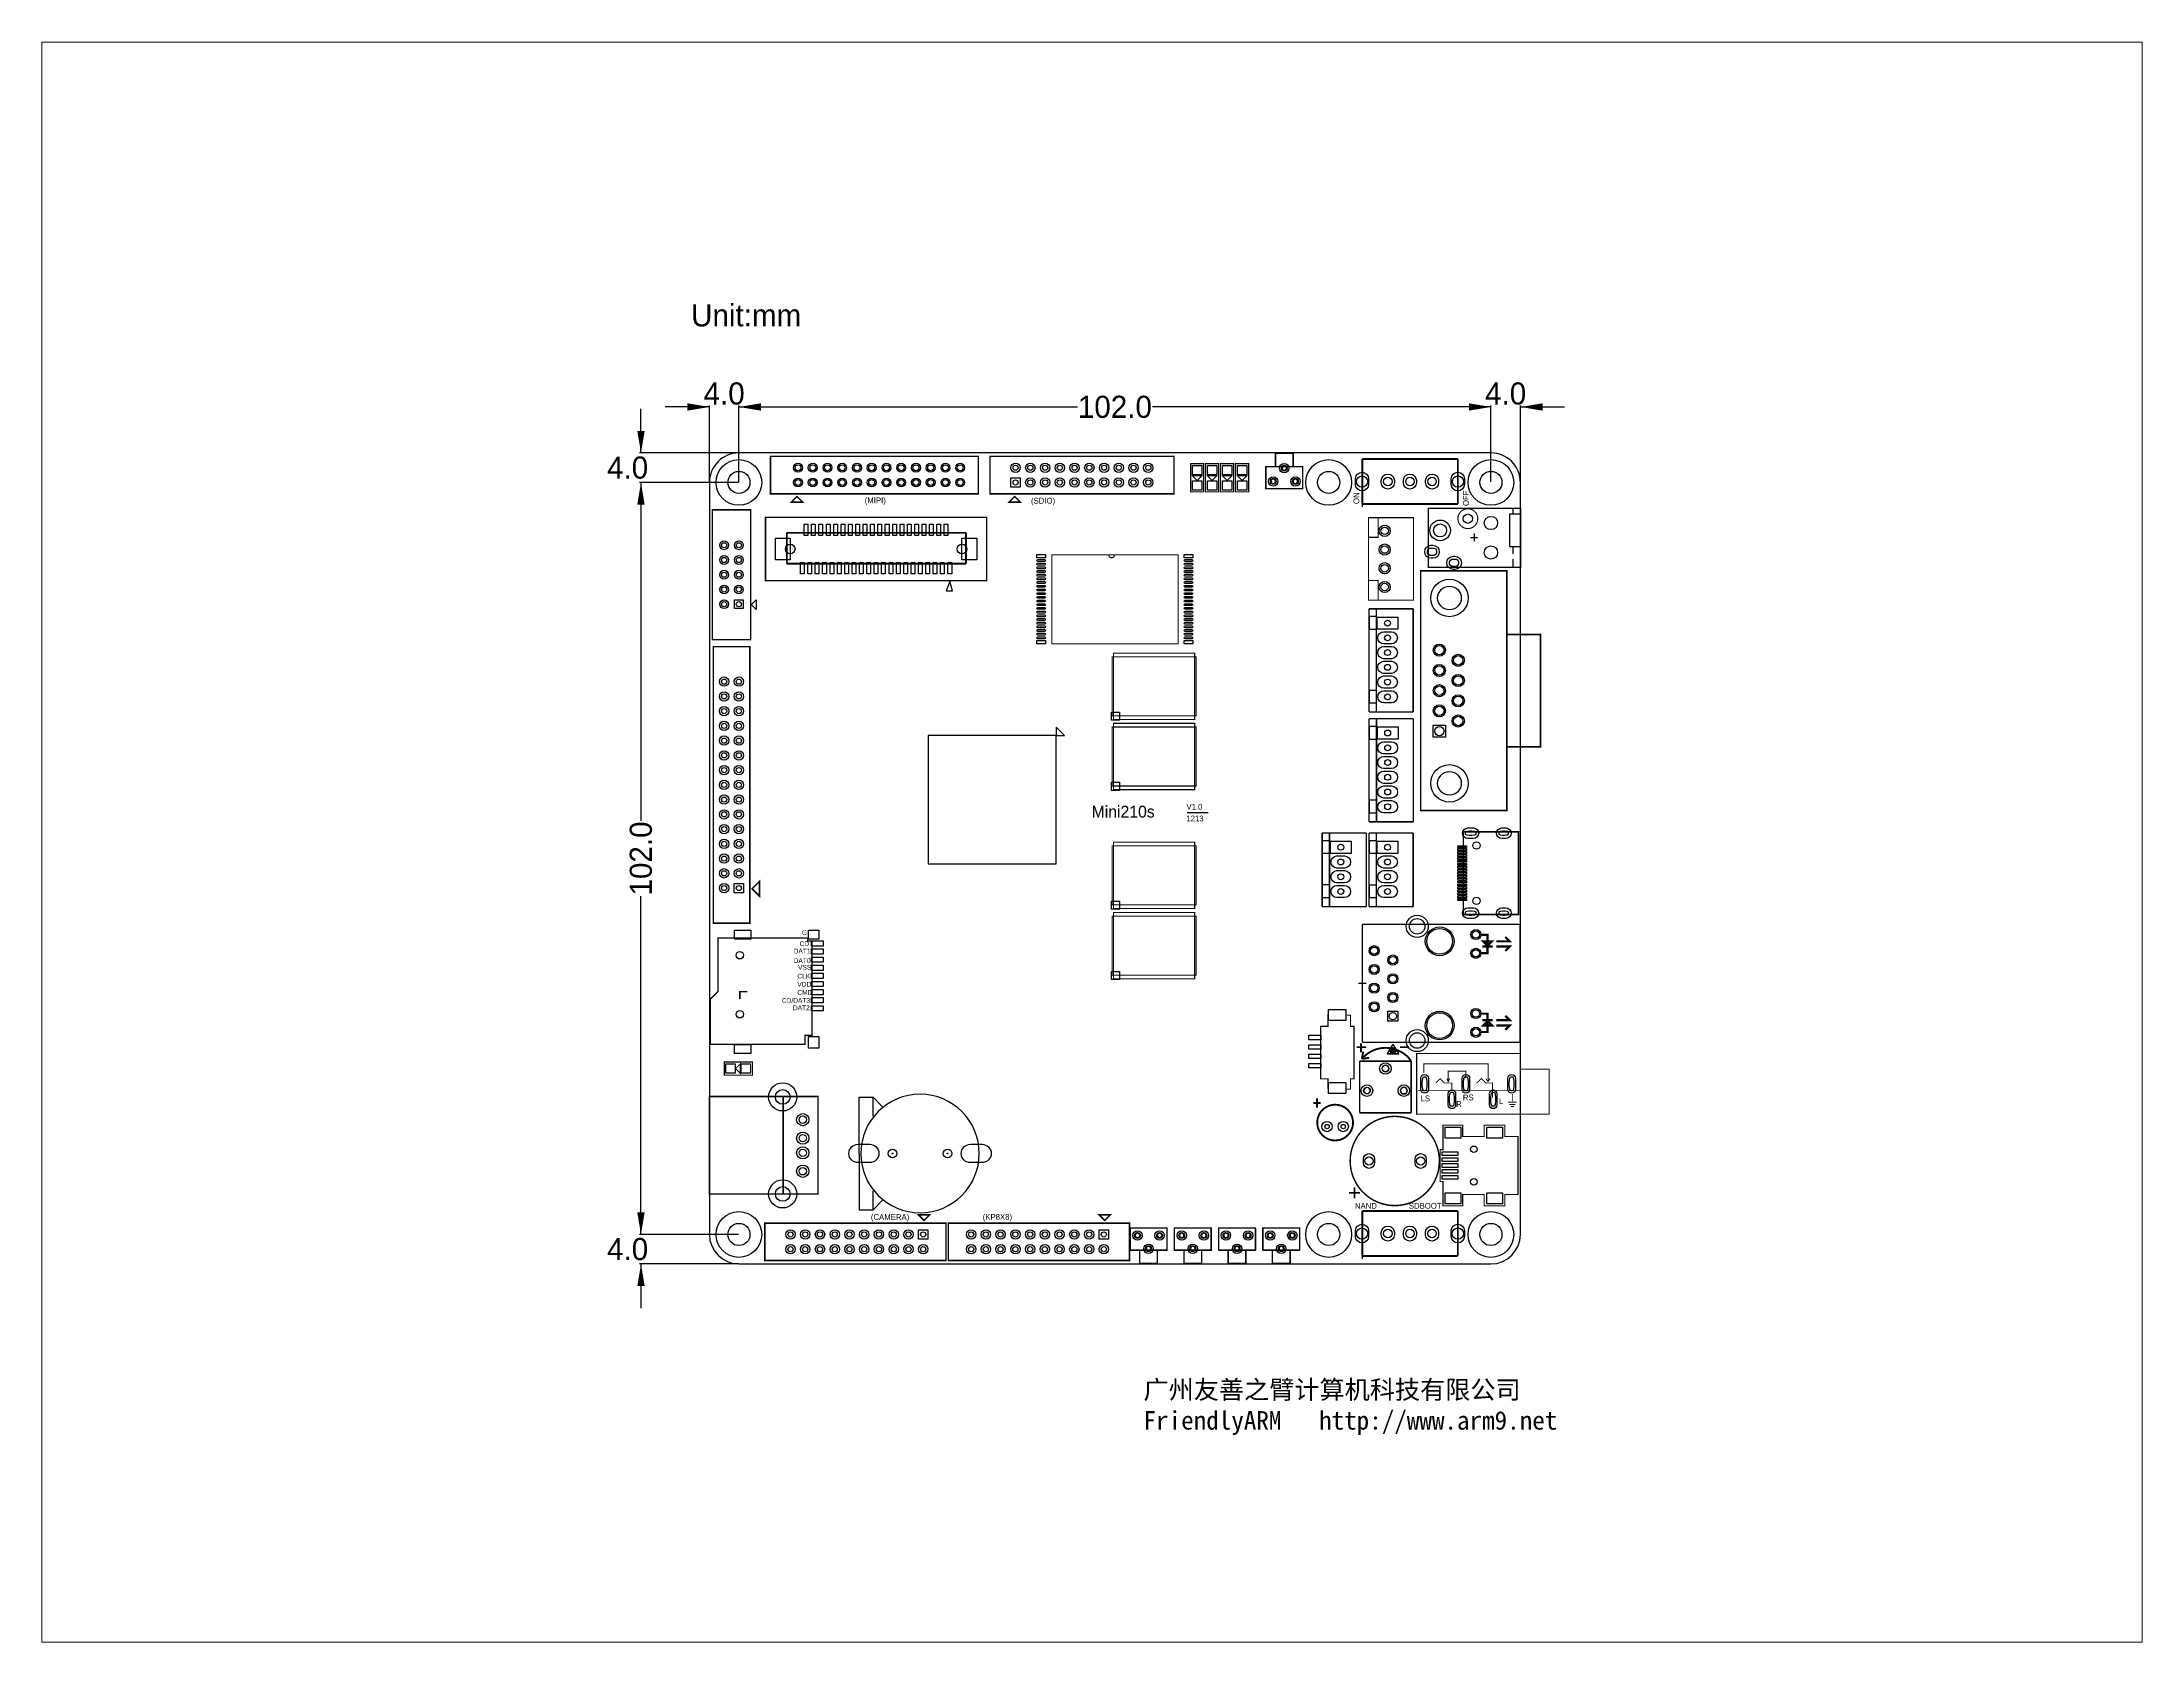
# Paper-space layout 'Sheet1' of a CAD drawing. Extents: x 1.05 to 9.45, y 0.8 to 7.2.
# The model-space entities are those that its viewports show. They can reach past a viewport. Long polylines and large blocks are cut down to what shows.
import ezdxf

# ---------------------------------------------------------------- set-up
doc = ezdxf.new("R2010")
doc.units = 0
doc.header["$MEASUREMENT"] = 0
doc.layers.get('0').update_dxf_attribs({"linetype": 'CONTINUOUS'})
doc.layers.get('Defpoints').update_dxf_attribs({"linetype": 'CONTINUOUS'})
for name, color, linetype in [('CDN_FIGURES', 7, 'CONTINUOUS'), ('DRILL', 1, 'CONTINUOUS'), ('OUTLINE', 6, 'CONTINUOUS'), ('PIN', 3, 'CONTINUOUS'), ('SILK_TOP', 7, 'CONTINUOUS')]:
    doc.layers.add(name, color=color, linetype=linetype)
doc.styles.get("Standard").update_dxf_attribs({"font": 'ARTxt.shx', "height": 3, "bigfont": 'Big_Font.shx'})
doc.dimstyles.get("Standard").update_dxf_attribs({"dimtxt": 0.18, "dimasz": 0.18, "dimexe": 0.18, "dimexo": 0.0625, "dimgap": 0.09, "dimtad": 0, "dimtih": 1, "dimtoh": 1, "dimdec": 4, "dimzin": 0, "dimdsep": 46, "dimtxsty": 'STANDARD', "dimcen": 0.09, "dimadec": 0, "dimazin": 0, "dimtfac": 1, "dimtdec": 4, "dimtofl": 0, "dimtmove": 0, "dimatfit": 3, "dimfxl": 1, "dimtolj": 1, "dimtzin": 0, "dimarcsym": 0})

# ---------------------------------------------------------------- blocks, each defined once
blk = doc.blocks.new('FIGURE_CIRCLE')
at = {"layer": 'CDN_FIGURES'}
blk.add_circle((0, 0), 0.5, dxfattribs=at)
blk = doc.blocks.new('FIGURE_OBLONG')
at = {"layer": 'CDN_FIGURES'}
blk.add_lwpolyline([(-0.5, -0.125), (-0.5, 0.125), (-0.416, 0.375), (-0.25, 0.5), (0.25, 0.5), (0.416, 0.375), (0.5, 0.125), (0.5, -0.125), (0.416, -0.375), (0.25, -0.5), (-0.25, -0.5), (-0.416, -0.375)], close=True, dxfattribs=at)
blk = doc.blocks.new('*D16')
at = {"color": 0, "linetype": 'ByBlock', "lineweight": -2}
for p, q in [((-9.28, 110), (-9.28, 116)), ((3.94, 110), (-9.46, 110)), ((3.94, 106), (-9.46, 106)), ((-9.28, 106), (-9.28, 100))]:
    blk.add_line(p, q, dxfattribs=at)
at = {"color": 0}
for points in [[(-9.78, 113), (-8.78, 113), (-9.28, 110)], [(-8.78, 103), (-9.78, 103), (-9.28, 106)]]:
    blk.add_solid(points, dxfattribs=at)
at = {"layer": 'Defpoints', "color": 0}
for p in [(4, 110), (-9.28, 106), (4, 106)]:
    blk.add_point(p, dxfattribs=at)
at = {"color": 0, "linetype": 'ByBlock', "insert": (-11.09, 108), "char_height": 3, "attachment_point": 5}
blk.add_mtext('\\A1;4.0', dxfattribs=at)
blk = doc.blocks.new('*D17')
at = {"color": 0, "linetype": 'ByBlock', "lineweight": -2}
for p, q in [((3.94, 106), (-9.46, 106)), ((-9.28, 103), (-9.28, 60.09)), ((-9.28, 7.01), (-9.28, 49.91)), ((3.94, 4.01), (-9.46, 4.01))]:
    blk.add_line(p, q, dxfattribs=at)
at = {"color": 0}
for points in [[(-8.78, 103), (-9.78, 103), (-9.28, 106)], [(-9.78, 7.01), (-8.78, 7.01), (-9.28, 4.01)]]:
    blk.add_solid(points, dxfattribs=at)
at = {"layer": 'Defpoints', "color": 0}
for p in [(4, 106), (-9.28, 4.01), (4, 4.01)]:
    blk.add_point(p, dxfattribs=at)
at = {"color": 0, "linetype": 'ByBlock', "insert": (-9.28, 55), "char_height": 3, "attachment_point": 5, "rotation": 90}
blk.add_mtext('\\A1;102.0', dxfattribs=at)
blk = doc.blocks.new('*D18')
at = {"color": 0, "linetype": 'ByBlock', "lineweight": -2}
for p, q in [((-9.28, 4.01), (-9.28, 10.01)), ((3.94, 4.01), (-9.46, 4.01)), ((3.94, 0), (-9.46, 0)), ((-9.28, 0), (-9.28, -6))]:
    blk.add_line(p, q, dxfattribs=at)
at = {"color": 0}
for points in [[(-9.78, 7.01), (-8.78, 7.01), (-9.28, 4.01)], [(-8.78, -3), (-9.78, -3), (-9.28, 0)]]:
    blk.add_solid(points, dxfattribs=at)
at = {"layer": 'Defpoints', "color": 0}
for p in [(4, 4.01), (-9.28, 0), (4, 0)]:
    blk.add_point(p, dxfattribs=at)
at = {"color": 0, "linetype": 'ByBlock', "insert": (-11.09, 2), "char_height": 3, "attachment_point": 5}
blk.add_mtext('\\A1;4.0', dxfattribs=at)
blk = doc.blocks.new('*D19')
at = {"color": 0, "linetype": 'ByBlock', "lineweight": -2}
for p, q in [((0, 116.24), (-6, 116.24)), ((0, 106.06), (0, 116.42)), ((4, 106.06), (4, 116.42)), ((4, 116.24), (10, 116.24))]:
    blk.add_line(p, q, dxfattribs=at)
at = {"color": 0}
for points in [[(-3, 115.74), (-3, 116.74), (0, 116.24)], [(7, 116.74), (7, 115.74), (4, 116.24)]]:
    blk.add_solid(points, dxfattribs=at)
at = {"layer": 'Defpoints', "color": 0}
for p in [(4, 116.24), (0, 106), (4, 106)]:
    blk.add_point(p, dxfattribs=at)
at = {"color": 0, "linetype": 'ByBlock', "insert": (2, 118.05), "char_height": 3, "attachment_point": 5}
blk.add_mtext('\\A1;4.0', dxfattribs=at)
blk = doc.blocks.new('*D20')
at = {"color": 0, "linetype": 'ByBlock', "lineweight": -2}
for p, q in [((4, 106.06), (4, 116.42)), ((7, 116.24), (49.91, 116.24)), ((103.01, 116.24), (60.09, 116.24)), ((106.01, 106.07), (106.01, 116.42))]:
    blk.add_line(p, q, dxfattribs=at)
at = {"color": 0}
for points in [[(7, 116.74), (7, 115.74), (4, 116.24)], [(103.01, 115.74), (103.01, 116.74), (106.01, 116.24)]]:
    blk.add_solid(points, dxfattribs=at)
at = {"layer": 'Defpoints', "color": 0}
for p in [(106.01, 116.24), (4, 106), (106.01, 106.01)]:
    blk.add_point(p, dxfattribs=at)
at = {"color": 0, "linetype": 'ByBlock', "insert": (55, 116.24), "char_height": 3, "attachment_point": 5}
blk.add_mtext('\\A1;102.0', dxfattribs=at)
blk = doc.blocks.new('*D21')
at = {"color": 0, "linetype": 'ByBlock', "lineweight": -2}
for p, q in [((106.01, 116.24), (100.01, 116.24)), ((106.01, 106.07), (106.01, 116.42)), ((110, 106.07), (110, 116.42)), ((110, 116.24), (116, 116.24))]:
    blk.add_line(p, q, dxfattribs=at)
at = {"color": 0}
for points in [[(103.01, 115.74), (103.01, 116.74), (106.01, 116.24)], [(113, 116.74), (113, 115.74), (110, 116.24)]]:
    blk.add_solid(points, dxfattribs=at)
at = {"layer": 'Defpoints', "color": 0}
for p in [(110, 116.24), (106.01, 106.01), (110, 106.01)]:
    blk.add_point(p, dxfattribs=at)
at = {"color": 0, "linetype": 'ByBlock', "insert": (108, 118.05), "char_height": 3, "attachment_point": 5}
blk.add_mtext('\\A1;4.0', dxfattribs=at)

msp = doc.modelspace()

# ---------------------------------------------------------------- linework, layer by layer
at = {"layer": 'OUTLINE'}
msp.add_lwpolyline([(4.003, 0.0005), (105.9967, 0.0005, 0.412951), (109.9998, 4.0035), (109.9998, 105.9922, 0.415886), (105.9967, 110.0003), (4.003, 110.0003, 0.41425), (0, 105.9972), (0, 4.0035, 0.41398), (4.003, 0.0005)], format="xyb", close=True, dxfattribs=at)
at = {"layer": 'PIN'}
for points in [[(65.5239, 108.2906), (66.7939, 108.2906), (66.7939, 107.0206), (65.5239, 107.0206)], [(67.5559, 108.2906), (68.8259, 108.2906), (68.8259, 107.0206), (67.5559, 107.0206)], [(69.5879, 108.2906), (70.8579, 108.2906), (70.8579, 107.0206), (69.5879, 107.0206)], [(71.6199, 108.2906), (72.8899, 108.2906), (72.8899, 107.0206), (71.6199, 107.0206)], [(40.897, 105.3653), (40.897, 106.6353), (42.167, 106.6353), (42.167, 105.3653)], [(65.5239, 106.2078), (66.7939, 106.2078), (66.7939, 104.9378), (65.5239, 104.9378)], [(67.5559, 106.2078), (68.8259, 106.2078), (68.8259, 104.9378), (67.5559, 104.9378)], [(69.5879, 106.2078), (70.8579, 106.2078), (70.8579, 104.9378), (69.5879, 104.9378)], [(71.6199, 106.2078), (72.8899, 106.2078), (72.8899, 104.9378), (71.6199, 104.9378)], [(12.86125, 98.82605), (12.86125, 100.32615), (13.36115, 100.32615), (13.36115, 98.82605)], [(13.86125, 98.82605), (13.86125, 100.32615), (14.36115, 100.32615), (14.36115, 98.82605)], [(14.86125, 98.82605), (14.86125, 100.32615), (15.36115, 100.32615), (15.36115, 98.82605)], [(15.86125, 98.82605), (15.86125, 100.32615), (16.36115, 100.32615), (16.36115, 98.82605)], [(16.86125, 98.82605), (16.86125, 100.32615), (17.36115, 100.32615), (17.36115, 98.82605)], [(17.86125, 98.82605), (17.86125, 100.32615), (18.36115, 100.32615), (18.36115, 98.82605)], [(18.86125, 98.82605), (18.86125, 100.32615), (19.36115, 100.32615), (19.36115, 98.82605)], [(19.86125, 98.82605), (19.86125, 100.32615), (20.36115, 100.32615), (20.36115, 98.82605)], [(20.86125, 98.82605), (20.86125, 100.32615), (21.36115, 100.32615), (21.36115, 98.82605)], [(21.86125, 98.82605), (21.86125, 100.32615), (22.36115, 100.32615), (22.36115, 98.82605)], [(22.86125, 98.82605), (22.86125, 100.32615), (23.36115, 100.32615), (23.36115, 98.82605)], [(23.86125, 98.82605), (23.86125, 100.32615), (24.36115, 100.32615), (24.36115, 98.82605)], [(24.86125, 98.82605), (24.86125, 100.32615), (25.36115, 100.32615), (25.36115, 98.82605)], [(25.86125, 98.82605), (25.86125, 100.32615), (26.36115, 100.32615), (26.36115, 98.82605)], [(26.86125, 98.82605), (26.86125, 100.32615), (27.36115, 100.32615), (27.36115, 98.82605)], [(27.86125, 98.82605), (27.86125, 100.32615), (28.36115, 100.32615), (28.36115, 98.82605)], [(28.86125, 98.82605), (28.86125, 100.32615), (29.36115, 100.32615), (29.36115, 98.82605)], [(29.86125, 98.82605), (29.86125, 100.32615), (30.36115, 100.32615), (30.36115, 98.82605)], [(30.86125, 98.82605), (30.86125, 100.32615), (31.36115, 100.32615), (31.36115, 98.82605)], [(31.86125, 98.82605), (31.86125, 100.32615), (32.36115, 100.32615), (32.36115, 98.82605)], [(8.9611, 95.52625), (8.9611, 98.42615), (10.9611, 98.42615), (10.9611, 95.52625)], [(34.261, 95.52625), (34.261, 98.42615), (36.261, 98.42615), (36.261, 95.52625)], [(12.36115, 93.62625), (12.36115, 95.12635), (12.86105, 95.12635), (12.86105, 93.62625)], [(13.36115, 93.62625), (13.36115, 95.12635), (13.86105, 95.12635), (13.86105, 93.62625)], [(14.36115, 93.62625), (14.36115, 95.12635), (14.86105, 95.12635), (14.86105, 93.62625)], [(15.36115, 93.62625), (15.36115, 95.12635), (15.86105, 95.12635), (15.86105, 93.62625)], [(16.36115, 93.62625), (16.36115, 95.12635), (16.86105, 95.12635), (16.86105, 93.62625)], [(17.36115, 93.62625), (17.36115, 95.12635), (17.86105, 95.12635), (17.86105, 93.62625)], [(18.36115, 93.62625), (18.36115, 95.12635), (18.86105, 95.12635), (18.86105, 93.62625)], [(19.36115, 93.62625), (19.36115, 95.12635), (19.86105, 95.12635), (19.86105, 93.62625)], [(20.36115, 93.62625), (20.36115, 95.12635), (20.86105, 95.12635), (20.86105, 93.62625)], [(21.36115, 93.62625), (21.36115, 95.12635), (21.86105, 95.12635), (21.86105, 93.62625)], [(22.36115, 93.62625), (22.36115, 95.12635), (22.86105, 95.12635), (22.86105, 93.62625)], [(23.36115, 93.62625), (23.36115, 95.12635), (23.86105, 95.12635), (23.86105, 93.62625)], [(24.36115, 93.62625), (24.36115, 95.12635), (24.86105, 95.12635), (24.86105, 93.62625)], [(25.36115, 93.62625), (25.36115, 95.12635), (25.86105, 95.12635), (25.86105, 93.62625)], [(26.36115, 93.62625), (26.36115, 95.12635), (26.86105, 95.12635), (26.86105, 93.62625)], [(27.36115, 93.62625), (27.36115, 95.12635), (27.86105, 95.12635), (27.86105, 93.62625)], [(28.36115, 93.62625), (28.36115, 95.12635), (28.86105, 95.12635), (28.86105, 93.62625)], [(29.36115, 93.62625), (29.36115, 95.12635), (29.86105, 95.12635), (29.86105, 93.62625)], [(30.36105, 93.62625), (30.36105, 95.12635), (30.86095, 95.12635), (30.86095, 93.62625)], [(31.36105, 93.62625), (31.36105, 95.12635), (31.86095, 95.12635), (31.86095, 93.62625)], [(32.36105, 93.62625), (32.36105, 95.12635), (32.86095, 95.12635), (32.86095, 93.62625)], [(44.39615, 95.79305), (44.39615, 96.24315), (45.59605, 96.24315), (45.59605, 95.79305)], [(64.38595, 95.79305), (64.38595, 96.24315), (65.58585, 96.24315), (65.58585, 95.79305)], [(3.40005, 90.08445), (4.59995, 90.08445), (4.59995, 88.88455), (3.40005, 88.88455)], [(90.59035, 87.7514), (93.39045, 87.7514), (93.39045, 86.1004), (90.59035, 86.1004)], [(44.39615, 84.09665), (44.39615, 84.54675), (45.59605, 84.54675), (45.59605, 84.09665)], [(64.38595, 84.09665), (64.38595, 84.54675), (65.58585, 84.54675), (65.58585, 84.09665)], [(90.60005, 72.8416), (93.40015, 72.8416), (93.40015, 71.1906), (90.60005, 71.1906)], [(99.8334, 73.0994), (99.8334, 71.4484), (98.1824, 71.4484), (98.1824, 73.0994)], [(84.23095, 57.3483), (87.03105, 57.3483), (87.03105, 55.6973), (84.23095, 55.6973)], [(90.59035, 57.3474), (93.39045, 57.3474), (93.39045, 55.6964), (90.59035, 55.6964)], [(102.6971, 56.4803), (101.5033, 56.4803), (101.5033, 56.7343), (102.6971, 56.7343)], [(102.6971, 56.0803), (101.5033, 56.0803), (101.5033, 56.3343), (102.6971, 56.3343)], [(102.6971, 55.6803), (101.5033, 55.6803), (101.5033, 55.9343), (102.6971, 55.9343)], [(102.6971, 55.2803), (101.5033, 55.2803), (101.5033, 55.5343), (102.6971, 55.5343)], [(102.6971, 54.8803), (101.5033, 54.8803), (101.5033, 55.1343), (102.6971, 55.1343)], [(102.6971, 54.4803), (101.5033, 54.4803), (101.5033, 54.7343), (102.6971, 54.7343)], [(102.6971, 54.0803), (101.5033, 54.0803), (101.5033, 54.3343), (102.6971, 54.3343)], [(4.635, 50.3495), (3.365, 50.3495), (3.365, 51.6195), (4.635, 51.6195)], [(102.6971, 53.6803), (101.5033, 53.6803), (101.5033, 53.9343), (102.6971, 53.9343)], [(102.6971, 53.2803), (101.5033, 53.2803), (101.5033, 53.5343), (102.6971, 53.5343)], [(102.6971, 52.8803), (101.5033, 52.8803), (101.5033, 53.1343), (102.6971, 53.1343)], [(102.6971, 52.4803), (101.5033, 52.4803), (101.5033, 52.7343), (102.6971, 52.7343)], [(102.6971, 52.0803), (101.5033, 52.0803), (101.5033, 52.3343), (102.6971, 52.3343)], [(102.6971, 51.6803), (101.5033, 51.6803), (101.5033, 51.9343), (102.6971, 51.9343)], [(102.6971, 51.2803), (101.5033, 51.2803), (101.5033, 51.5343), (102.6971, 51.5343)], [(102.6971, 50.8803), (101.5033, 50.8803), (101.5033, 51.1343), (102.6971, 51.1343)], [(102.6971, 50.4803), (101.5033, 50.4803), (101.5033, 50.7343), (102.6971, 50.7343)], [(102.6971, 50.0803), (101.5033, 50.0803), (101.5033, 50.3343), (102.6971, 50.3343)], [(102.6971, 49.6803), (101.5033, 49.6803), (101.5033, 49.9343), (102.6971, 49.9343)], [(102.6971, 49.2803), (101.5033, 49.2803), (101.5033, 49.5343), (102.6971, 49.5343)], [(3.4264, 45.2847), (5.6362, 45.2847), (5.6362, 44.0655), (3.4264, 44.0655)], [(13.4201, 45.2847), (14.8425, 45.2847), (14.8425, 44.0655), (13.4201, 44.0655)], [(13.8312, 43.8307), (15.4314, 43.8307), (15.4314, 43.1195), (13.8312, 43.1195)], [(13.8312, 42.7307), (15.4314, 42.7307), (15.4314, 42.0195), (13.8312, 42.0195)], [(13.8312, 41.6307), (15.4314, 41.6307), (15.4314, 40.9195), (13.8312, 40.9195)], [(13.8312, 40.5307), (15.4314, 40.5307), (15.4314, 39.8195), (13.8312, 39.8195)], [(13.8312, 39.4307), (15.4314, 39.4307), (15.4314, 38.7195), (13.8312, 38.7195)], [(13.8312, 38.3307), (15.4314, 38.3307), (15.4314, 37.6195), (13.8312, 37.6195)], [(13.8312, 37.2307), (15.4314, 37.2307), (15.4314, 36.5195), (13.8312, 36.5195)], [(13.8312, 36.1307), (15.4314, 36.1307), (15.4314, 35.4195), (13.8312, 35.4195)], [(13.8312, 35.0307), (15.4314, 35.0307), (15.4314, 34.3195), (13.8312, 34.3195)], [(86.341, 33.0327), (83.9534, 33.0327), (83.9534, 34.5313), (86.341, 34.5313)], [(92.0143, 34.2905), (93.3859, 34.2905), (93.3859, 32.9189), (92.0143, 32.9189)], [(3.4264, 29.7847), (5.6362, 29.7847), (5.6362, 28.5655), (3.4264, 28.5655)], [(13.4201, 30.8752), (14.8425, 30.8752), (14.8425, 29.275), (13.4201, 29.275)], [(82.9374, 30.4038), (81.3118, 30.4038), (81.3118, 31.0134), (82.9374, 31.0134)], [(82.9374, 29.1338), (81.3118, 29.1338), (81.3118, 29.7434), (82.9374, 29.7434)], [(3.5052, 27.146), (3.5052, 25.876), (2.2352, 25.876), (2.2352, 27.146)], [(5.588, 27.146), (5.588, 25.876), (4.318, 25.876), (4.318, 27.146)], [(82.9374, 27.8638), (81.3118, 27.8638), (81.3118, 28.4734), (82.9374, 28.4734)], [(82.9374, 26.5938), (81.3118, 26.5938), (81.3118, 27.2034), (82.9374, 27.2034)], [(86.341, 23.1267), (83.9534, 23.1267), (83.9534, 24.6253), (86.341, 24.6253)], [(101.9035, 17.0538), (99.7953, 17.0538), (99.7953, 18.5524), (101.9035, 18.5524)], [(107.5535, 17.0538), (105.4453, 17.0538), (105.4453, 18.5524), (107.5535, 18.5524)], [(101.5035, 14.6989), (99.3953, 14.6989), (99.3953, 15.2069), (101.5035, 15.2069)], [(101.5035, 13.8991), (99.3953, 13.8991), (99.3953, 14.4071), (101.5035, 14.4071)], [(101.5035, 13.099), (99.3953, 13.099), (99.3953, 13.607), (101.5035, 13.607)], [(101.5035, 12.2989), (99.3953, 12.2989), (99.3953, 12.8069), (101.5035, 12.8069)], [(101.5035, 11.4991), (99.3953, 11.4991), (99.3953, 12.0071), (101.5035, 12.0071)], [(101.9035, 8.1536), (99.7953, 8.1536), (99.7953, 9.6522), (101.9035, 9.6522)], [(107.5535, 8.1536), (105.4453, 8.1536), (105.4453, 9.6522), (107.5535, 9.6522)], [(29.635, 4.6355), (29.635, 3.3655), (28.365, 3.3655), (28.365, 4.6355)], [(54.135, 4.6355), (54.135, 3.3655), (52.865, 3.3655), (52.865, 4.6355)]]:
    msp.add_lwpolyline(points, close=True, dxfattribs=at)
for points in [[(87.6276, 105.7463), (87.6276, 106.5083, -1), (89.4056, 106.5083), (89.4056, 105.7463, -1)], [(91.1275, 106.0003), (91.1275, 106.2543, -1), (92.9055, 106.2543), (92.9055, 106.0003, -1)], [(94.1275, 106.0003), (94.1275, 106.2543, -1), (95.9055, 106.2543), (95.9055, 106.0003, -1)], [(97.1275, 106.0003), (97.1275, 106.2543, -1), (98.9055, 106.2543), (98.9055, 106.0003, -1)], [(100.6276, 105.7463), (100.6276, 106.5083, -1), (102.4056, 106.5083), (102.4056, 105.7463, -1)], [(97.9074, 97.4893), (98.1106, 97.4893, -1), (98.1106, 95.7113), (97.9074, 95.7113, -1)], [(45.466, 95.2929), (44.5262, 95.2929, -1), (44.5262, 95.5469), (45.466, 95.5469, -1)], [(45.466, 94.7928), (44.5262, 94.7928, -1), (44.5262, 95.0468), (45.466, 95.0468, -1)], [(45.466, 94.2929), (44.5262, 94.2929, -1), (44.5262, 94.5469), (45.466, 94.5469, -1)], [(45.466, 93.7928), (44.5262, 93.7928, -1), (44.5262, 94.0468), (45.466, 94.0468, -1)], [(65.4558, 95.2929), (64.516, 95.2929, -1), (64.516, 95.5469), (65.4558, 95.5469, -1)], [(65.4558, 94.7928), (64.516, 94.7928, -1), (64.516, 95.0468), (65.4558, 95.0468, -1)], [(65.4558, 94.2929), (64.516, 94.2929, -1), (64.516, 94.5469), (65.4558, 94.5469, -1)], [(65.4558, 93.7928), (64.516, 93.7928, -1), (64.516, 94.0468), (65.4558, 94.0468, -1)], [(100.9074, 95.9893), (101.1106, 95.9893, -1), (101.1106, 94.2113), (100.9074, 94.2113, -1)], [(45.466, 93.2929), (44.5262, 93.2929, -1), (44.5262, 93.5469), (45.466, 93.5469, -1)], [(45.466, 92.7928), (44.5262, 92.7928, -1), (44.5262, 93.0468), (45.466, 93.0468, -1)], [(45.466, 92.2929), (44.5262, 92.2929, -1), (44.5262, 92.5469), (45.466, 92.5469, -1)], [(45.466, 91.7928), (44.5262, 91.7928, -1), (44.5262, 92.0468), (45.466, 92.0468, -1)], [(45.466, 91.2929), (44.5262, 91.2929, -1), (44.5262, 91.5469), (45.466, 91.5469, -1)], [(65.4558, 93.2929), (64.516, 93.2929, -1), (64.516, 93.5469), (65.4558, 93.5469, -1)], [(65.4558, 92.7928), (64.516, 92.7928, -1), (64.516, 93.0468), (65.4558, 93.0468, -1)], [(65.4558, 92.2929), (64.516, 92.2929, -1), (64.516, 92.5469), (65.4558, 92.5469, -1)], [(65.4558, 91.7928), (64.516, 91.7928, -1), (64.516, 92.0468), (65.4558, 92.0468, -1)], [(65.4558, 91.2929), (64.516, 91.2929, -1), (64.516, 91.5469), (65.4558, 91.5469, -1)], [(45.466, 90.7928), (44.5262, 90.7928, -1), (44.5262, 91.0468), (45.466, 91.0468, -1)], [(45.466, 90.2929), (44.5262, 90.2929, -1), (44.5262, 90.5469), (45.466, 90.5469, -1)], [(45.466, 89.7928), (44.5262, 89.7928, -1), (44.5262, 90.0468), (45.466, 90.0468, -1)], [(45.466, 89.2929), (44.5262, 89.2929, -1), (44.5262, 89.5469), (45.466, 89.5469, -1)], [(45.466, 88.7928), (44.5262, 88.7928, -1), (44.5262, 89.0468), (45.466, 89.0468, -1)], [(45.466, 88.2929), (44.5262, 88.2929, -1), (44.5262, 88.5469), (45.466, 88.5469, -1)], [(65.4558, 90.7928), (64.516, 90.7928, -1), (64.516, 91.0468), (65.4558, 91.0468, -1)], [(65.4558, 90.2929), (64.516, 90.2929, -1), (64.516, 90.5469), (65.4558, 90.5469, -1)], [(65.4558, 89.7928), (64.516, 89.7928, -1), (64.516, 90.0468), (65.4558, 90.0468, -1)], [(65.4558, 89.2929), (64.516, 89.2929, -1), (64.516, 89.5469), (65.4558, 89.5469, -1)], [(65.4558, 88.7928), (64.516, 88.7928, -1), (64.516, 89.0468), (65.4558, 89.0468, -1)], [(65.4558, 88.2929), (64.516, 88.2929, -1), (64.516, 88.5469), (65.4558, 88.5469, -1)], [(45.466, 87.7928), (44.5262, 87.7928, -1), (44.5262, 88.0468), (45.466, 88.0468, -1)], [(45.466, 87.2929), (44.5262, 87.2929, -1), (44.5262, 87.5469), (45.466, 87.5469, -1)], [(45.466, 86.7928), (44.5262, 86.7928, -1), (44.5262, 87.0468), (45.466, 87.0468, -1)], [(45.466, 86.2929), (44.5262, 86.2929, -1), (44.5262, 86.5469), (45.466, 86.5469, -1)], [(45.466, 85.7928), (44.5262, 85.7928, -1), (44.5262, 86.0468), (45.466, 86.0468, -1)], [(45.466, 85.2929), (44.5262, 85.2929, -1), (44.5262, 85.5469), (45.466, 85.5469, -1)], [(65.4558, 87.7928), (64.516, 87.7928, -1), (64.516, 88.0468), (65.4558, 88.0468, -1)], [(65.4558, 87.2929), (64.516, 87.2929, -1), (64.516, 87.5469), (65.4558, 87.5469, -1)], [(65.4558, 86.7928), (64.516, 86.7928, -1), (64.516, 87.0468), (65.4558, 87.0468, -1)], [(65.4558, 86.2929), (64.516, 86.2929, -1), (64.516, 86.5469), (65.4558, 86.5469, -1)], [(65.4558, 85.7928), (64.516, 85.7928, -1), (64.516, 86.0468), (65.4558, 86.0468, -1)], [(65.4558, 85.2929), (64.516, 85.2929, -1), (64.516, 85.5469), (65.4558, 85.5469, -1)], [(92.4984, 84.1004), (91.4824, 84.1004, -1), (91.4824, 85.7514), (92.4984, 85.7514, -1)], [(45.466, 84.7928), (44.5262, 84.7928, -1), (44.5262, 85.0468), (45.466, 85.0468, -1)], [(65.4558, 84.7928), (64.516, 84.7928, -1), (64.516, 85.0468), (65.4558, 85.0468, -1)], [(92.4984, 82.1004), (91.4824, 82.1004, -1), (91.4824, 83.7514), (92.4984, 83.7514, -1)], [(92.4984, 80.1004), (91.4824, 80.1004, -1), (91.4824, 81.7514), (92.4984, 81.7514, -1)], [(92.4984, 78.1004), (91.4824, 78.1004, -1), (91.4824, 79.7514), (92.4984, 79.7514, -1)], [(92.4984, 76.1004), (91.4824, 76.1004, -1), (91.4824, 77.7514), (92.4984, 77.7514, -1)], [(92.5081, 69.1906), (91.4921, 69.1906, -1), (91.4921, 70.8416), (92.5081, 70.8416, -1)], [(92.5081, 67.1906), (91.4921, 67.1906, -1), (91.4921, 68.8416), (92.5081, 68.8416, -1)], [(92.5081, 65.1906), (91.4921, 65.1906, -1), (91.4921, 66.8416), (92.5081, 66.8416, -1)], [(92.5081, 63.1906), (91.4921, 63.1906, -1), (91.4921, 64.8416), (92.5081, 64.8416, -1)], [(92.5081, 61.1906), (91.4921, 61.1906, -1), (91.4921, 62.8416), (92.5081, 62.8416, -1)], [(102.8692, 59.1435), (103.6312, 59.1435, -1), (103.6312, 57.7211), (102.8692, 57.7211, -1)], [(107.4708, 59.1435), (108.0296, 59.1435, -1), (108.0296, 57.7211), (107.4708, 57.7211, -1)], [(86.139, 53.6973), (85.123, 53.6973, -1), (85.123, 55.3483), (86.139, 55.3483, -1)], [(92.4984, 53.6964), (91.4824, 53.6964, -1), (91.4824, 55.3474), (92.4984, 55.3474, -1)], [(86.139, 51.6973), (85.123, 51.6973, -1), (85.123, 53.3483), (86.139, 53.3483, -1)], [(86.139, 49.6973), (85.123, 49.6973, -1), (85.123, 51.3483), (86.139, 51.3483, -1)], [(92.4984, 51.6964), (91.4824, 51.6964, -1), (91.4824, 53.3474), (92.4984, 53.3474, -1)], [(92.4984, 49.6964), (91.4824, 49.6964, -1), (91.4824, 51.3474), (92.4984, 51.3474, -1)], [(102.8692, 48.2935), (103.6312, 48.2935, -1), (103.6312, 46.8711), (102.8692, 46.8711, -1)], [(107.4708, 48.2935), (108.0296, 48.2935, -1), (108.0296, 46.8711), (107.4708, 46.8711, -1)], [(97.5191, 25.1988), (97.5191, 23.6748, -1), (96.5031, 23.6748), (96.5031, 25.1988, -1)], [(103.1191, 25.1988), (103.1191, 23.6748, -1), (102.1031, 23.6748), (102.1031, 25.1988, -1)], [(109.3191, 25.1988), (109.3191, 23.6748, -1), (108.3031, 23.6748), (108.3031, 25.1988, -1)], [(101.2191, 23.0988), (101.2191, 21.5748, -1), (100.2031, 21.5748), (100.2031, 23.0988, -1)], [(106.8191, 23.0988), (106.8191, 21.5748, -1), (105.8031, 21.5748), (105.8031, 23.0988, -1)], [(20.1676, 16.2306), (21.7424, 16.2306, -1), (21.7424, 13.7414), (20.1676, 13.7414, -1)], [(35.4076, 16.2306), (36.9824, 16.2306, -1), (36.9824, 13.7414), (35.4076, 13.7414, -1)], [(90.21015, 14.21995), (90.21015, 13.72005, -1), (88.71005, 13.72005), (88.71005, 14.21995, -1)], [(97.21805, 14.21995), (97.21805, 13.72005, -1), (95.71795, 13.72005), (95.71795, 14.21995, -1)], [(87.625, 3.7465), (87.625, 4.5085, -1), (89.403, 4.5085), (89.403, 3.7465, -1)], [(91.1249, 4.0005), (91.1249, 4.2545, -1), (92.9029, 4.2545), (92.9029, 4.0005, -1)], [(94.1249, 4.0005), (94.1249, 4.2545, -1), (95.9029, 4.2545), (95.9029, 4.0005, -1)], [(97.1249, 4.0005), (97.1249, 4.2545, -1), (98.9029, 4.2545), (98.9029, 4.0005, -1)], [(100.625, 3.7465), (100.625, 4.5085, -1), (102.403, 4.5085), (102.403, 3.7465, -1)]]:
    msp.add_lwpolyline(points, format="xyb", close=True, dxfattribs=at)
for centre, radius in [((4, 106.0001), 3.09995), ((12.016, 108.0003), 0.59995), ((14.016, 108.0003), 0.59995), ((16.016, 108.0003), 0.59995), ((18.016, 108.0003), 0.59995), ((20.016, 108.0003), 0.59995), ((22.016, 108.0003), 0.59995), ((24.016, 108.0003), 0.59995), ((26.016, 108.0003), 0.59995), ((28.016, 108.0003), 0.59995), ((30.016, 108.0003), 0.59995), ((32.016, 108.0003), 0.59995), ((34.016, 108.0003), 0.59995), ((41.532, 108.0003), 0.635), ((43.532, 108.0003), 0.635), ((45.532, 108.0003), 0.635), ((47.532, 108.0003), 0.635), ((49.532, 108.0003), 0.635), ((51.532, 108.0003), 0.635), ((53.532, 108.0003), 0.635), ((55.532, 108.0003), 0.635), ((57.532, 108.0003), 0.635), ((59.532, 108.0003), 0.635), ((77.978, 107.95), 0.635), ((84.0001, 106.0001), 3.09995), ((106.0001, 106.0001), 3.09995), ((12.016, 106.0003), 0.59995), ((14.016, 106.0003), 0.59995), ((16.016, 106.0003), 0.59995), ((18.016, 106.0003), 0.59995), ((20.016, 106.0003), 0.59995), ((22.016, 106.0003), 0.59995), ((24.016, 106.0003), 0.59995), ((26.016, 106.0003), 0.59995), ((28.016, 106.0003), 0.59995), ((30.016, 106.0003), 0.59995), ((32.016, 106.0003), 0.59995), ((34.016, 106.0003), 0.59995), ((43.532, 106.0003), 0.635), ((45.532, 106.0003), 0.635), ((47.532, 106.0003), 0.635), ((49.532, 106.0003), 0.635), ((51.532, 106.0003), 0.635), ((53.532, 106.0003), 0.635), ((55.532, 106.0003), 0.635), ((57.532, 106.0003), 0.635), ((59.532, 106.0003), 0.635), ((76.4781, 106.1499), 0.635), ((79.4781, 106.1499), 0.635), ((91.5924, 99.441), 0.762), ((99.109, 99.5003), 1.397), ((102.87, 101.092), 0.635), ((106.009, 100.5003), 0.9017), ((2, 97.4845), 0.59995), ((4, 97.4845), 0.59995), ((10.9611, 96.9762), 0.65), ((34.261, 96.9762), 0.65), ((91.5924, 96.901), 0.762), ((106.009, 96.5003), 0.9017), ((2, 95.4845), 0.59995), ((2, 93.4845), 0.59995), ((4, 95.4845), 0.59995), ((4, 93.4845), 0.59995), ((91.5924, 94.361), 0.762), ((2, 91.4845), 0.59995), ((4, 91.4845), 0.59995), ((91.5924, 91.821), 0.762), ((100.3795, 90.3333), 2.54), ((2, 89.4845), 0.59995), ((99.0079, 83.2467), 0.8255), ((101.5733, 81.8751), 0.8255), ((99.0079, 80.5035), 0.8255), ((101.5733, 79.1319), 0.8255), ((2, 78.9845), 0.635), ((2, 76.9845), 0.635), ((4, 78.9845), 0.635), ((4, 76.9845), 0.635), ((99.0079, 77.7603), 0.8255), ((101.5733, 76.3887), 0.8255), ((2, 74.9845), 0.635), ((4, 74.9845), 0.635), ((99.0079, 75.0171), 0.8255), ((101.5733, 73.6455), 0.8255), ((2, 72.9845), 0.635), ((2, 70.9845), 0.635), ((4, 72.9845), 0.635), ((4, 70.9845), 0.635), ((2, 68.9845), 0.635), ((4, 68.9845), 0.635), ((2, 66.9845), 0.635), ((2, 64.9845), 0.635), ((4, 66.9845), 0.635), ((4, 64.9845), 0.635), ((100.3795, 65.1873), 2.54), ((2, 62.9845), 0.635), ((4, 62.9845), 0.635), ((2, 60.9845), 0.635), ((4, 60.9845), 0.635), ((2, 58.9845), 0.635), ((2, 56.9845), 0.635), ((4, 58.9845), 0.635), ((4, 56.9845), 0.635), ((104.0502, 56.7573), 0.4953), ((2, 54.9845), 0.635), ((4, 54.9845), 0.635), ((2, 52.9845), 0.635), ((2, 50.9845), 0.635), ((4, 52.9845), 0.635), ((104.0502, 49.2573), 0.4953), ((96.0001, 45.7946), 1.4986), ((99.0501, 43.7647), 1.94995), ((90.1601, 42.4947), 0.6858), ((103.95, 44.6748), 0.6858), ((103.95, 42.1348), 0.6858), ((4.1313, 41.8751), 0.508), ((90.1601, 39.9547), 0.6858), ((92.7001, 41.2247), 0.6858), ((90.1601, 37.4147), 0.6858), ((92.7001, 38.6847), 0.6858), ((4.1313, 33.8751), 0.508), ((90.1601, 34.8747), 0.6858), ((92.7001, 36.1447), 0.6858), ((99.0501, 32.3347), 1.94995), ((103.95, 33.9646), 0.6858), ((96.0001, 30.3047), 1.4986), ((103.95, 31.4246), 0.6858), ((91.691, 26.511), 0.7874), ((9.9441, 22.6572), 1.905), ((89.1911, 23.511), 0.7874), ((94.1911, 23.511), 0.7874), ((12.6619, 19.5736), 0.8255), ((12.6619, 17.0692), 0.8255), ((83.7717, 18.6436), 0.6985), ((85.9713, 18.6436), 0.6985), ((12.6619, 15.0753), 0.8255), ((24.8412, 14.986), 0.0635), ((32.3088, 14.986), 0.0635), ((9.9441, 9.5), 1.905), ((12.6619, 12.5734), 0.8255), ((4, 4), 3.09995), ((84.0001, 4), 3.09995), ((106.0001, 4), 3.09995), ((11, 4.0005), 0.635), ((13, 4.0005), 0.635), ((15, 4.0005), 0.635), ((17, 4.0005), 0.635), ((19, 4.0005), 0.635), ((21, 4.0005), 0.635), ((23, 4.0005), 0.635), ((25, 4.0005), 0.635), ((27, 4.0005), 0.635), ((35.5, 4.0005), 0.635), ((37.5, 4.0005), 0.635), ((39.5, 4.0005), 0.635), ((41.5, 4.0005), 0.635), ((43.5, 4.0005), 0.635), ((45.5, 4.0005), 0.635), ((47.5, 4.0005), 0.635), ((49.5, 4.0005), 0.635), ((51.5, 4.0005), 0.635), ((58.0652, 3.873), 0.635), ((61.0652, 3.873), 0.635), ((64.0652, 3.873), 0.635), ((67.0652, 3.873), 0.635), ((70.0652, 3.873), 0.635), ((73.0652, 3.873), 0.635), ((76.0652, 3.873), 0.635), ((79.0652, 3.873), 0.635), ((11, 2.0005), 0.635), ((13, 2.0005), 0.635), ((15, 2.0005), 0.635), ((17, 2.0005), 0.635), ((19, 2.0005), 0.635), ((21, 2.0005), 0.635), ((23, 2.0005), 0.635), ((25, 2.0005), 0.635), ((27, 2.0005), 0.635), ((29, 2.0005), 0.635), ((35.5, 2.0005), 0.635), ((37.5, 2.0005), 0.635), ((39.5, 2.0005), 0.635), ((41.5, 2.0005), 0.635), ((43.5, 2.0005), 0.635), ((45.5, 2.0005), 0.635), ((47.5, 2.0005), 0.635), ((49.5, 2.0005), 0.635), ((51.5, 2.0005), 0.635), ((53.5, 2.0005), 0.635), ((59.5653, 2.0729), 0.635), ((65.5653, 2.0729), 0.635), ((71.5653, 2.0729), 0.635), ((77.5653, 2.0729), 0.635)]:
    msp.add_circle(centre, radius, dxfattribs=at)
at = {"layer": 'SILK_TOP'}
for points, const_width in [([(8.282, 104.4603), (36.48, 104.4603), (36.48, 109.5403), (8.282, 109.5403)], 0.2032), ([(38.052, 104.4603), (63.012, 104.4603), (63.012, 109.5403), (38.052, 109.5403)], 0.2032), ([(67.0479, 108.5446), (67.0479, 104.7346), (65.2699, 104.7346), (65.2699, 108.5446)], 0.1524), ([(69.0799, 108.5446), (69.0799, 104.7346), (67.3019, 104.7346), (67.3019, 108.5446)], 0.1524), ([(71.1119, 108.5446), (71.1119, 104.7346), (69.3339, 104.7346), (69.3339, 108.5446)], 0.1524), ([(73.1439, 108.5446), (73.1439, 104.7346), (71.3659, 104.7346), (71.3659, 108.5446)], 0.1524), ([(66.7939, 106.8936), (65.5239, 106.8936), (66.1589, 106.2586)], 0.1524), ([(68.8259, 106.8936), (67.5559, 106.8936), (68.1909, 106.2586)], 0.1524), ([(70.8579, 106.8936), (69.5879, 106.8936), (70.2229, 106.2586)], 0.1524), ([(72.8899, 106.8936), (71.6199, 106.8936), (72.2549, 106.2586)], 0.1524), ([(11.889, 104.0953), (11.127, 103.3333), (12.651, 103.3333)], 0.2032), ([(41.405, 104.0953), (40.643, 103.3333), (42.167, 103.3333)], 0.2032), ([(110.009, 102.5003), (97.509, 102.5003), (97.509, 94.5003), (110.009, 94.5003)], 0.2), ([(5.6, 84.6845), (5.6, 102.2845), (0.4, 102.2845), (0.4, 84.6845)], 0.2032), ([(7.6111, 92.6762), (37.611, 92.6762), (37.611, 101.2762), (7.6111, 101.2762)], 0.1999), ([(95.504, 90.043), (95.504, 101.219), (89.408, 101.219), (89.408, 90.043)], 0.1524), ([(46.434, 84.1088), (46.434, 96.1738), (63.579, 96.1738), (63.579, 84.1088)], 0.1524), ([(97.4839, 61.5043), (108.1519, 61.5043), (108.1519, 94.0163), (96.4679, 94.0163), (96.4679, 61.5043)], 0.2032), ([(5.4765, 46.2345), (5.4765, 83.7365), (0.5235, 83.7365), (0.5235, 46.2345)], 0.2032), ([(65.825, 73.859), (65.825, 82.859), (54.825, 82.859), (54.825, 73.859)], 0.15), ([(66.025, 74.359), (66.025, 82.359), (54.625, 82.359), (54.625, 74.359)], 0.15), ([(66.025, 64.834), (66.025, 72.834), (54.625, 72.834), (54.625, 64.834)], 0.15), ([(65.825, 64.334), (65.825, 73.334), (54.825, 73.334), (54.825, 64.334)], 0.15), ([(65.825, 48.205), (65.825, 57.205), (54.825, 57.205), (54.825, 48.205)], 0.15), ([(109.7502, 47.4073), (109.7502, 58.6073), (102.2502, 58.6073), (102.2502, 47.4073)], 0.2), ([(66.025, 48.705), (66.025, 56.705), (54.625, 56.705), (54.625, 48.705)], 0.15), ([(5.794, 50.8875), (6.81, 49.8715), (6.81, 51.9035)], 0.2032), ([(66.025, 39.18), (66.025, 47.18), (54.625, 47.18), (54.625, 39.18)], 0.15), ([(65.825, 38.68), (65.825, 47.68), (54.825, 47.68), (54.825, 38.68)], 0.15), ([(0.1117, 29.7918), (12.9641, 29.7918), (12.9641, 31.0115), (13.9293, 31.0115), (13.9293, 43.8115), (13.3197, 43.8115), (13.3197, 44.2179), (1.1785, 44.2179), (1.1785, 36.9586), (0.1117, 35.8918)], 0.2), ([(106.1522, 43.7573), (104.9523, 43.7573), (105.5523, 43.1574)], 0.3), ([(104.9523, 32.3573), (106.1522, 32.3573), (105.5523, 32.9572)], 0.3), ([(5.842, 25.622), (2.032, 25.622), (2.032, 27.4), (5.842, 27.4)], 0.1524), ([(4.191, 25.876), (4.191, 27.146), (3.556, 26.511)], 0.1524), ([(99.5083, 7.892), (99.5083, 11.194), (99.1273, 11.194), (99.1273, 15.512), (99.5083, 15.512), (99.5083, 18.814), (102.1753, 18.814), (102.1753, 17.29), (105.0963, 17.29), (105.0963, 18.814), (107.8903, 18.814), (107.8903, 17.29), (109.6683, 17.29), (109.6683, 9.416), (107.8903, 9.416), (107.8903, 7.892), (105.0963, 7.892), (105.0963, 9.416), (102.1753, 9.416), (102.1753, 7.892)], 0.1524), ([(29.127, 5.9055), (29.889, 6.6675), (28.365, 6.6675)], 0.2032), ([(53.627, 5.9055), (54.389, 6.6675), (52.865, 6.6675)], 0.2032), ([(32.099, 5.5405), (7.52, 5.5405), (7.52, 0.4605), (32.099, 0.4605)], 0.2032), ([(56.98, 5.5405), (32.401, 5.5405), (32.401, 0.4605), (56.98, 0.4605)], 0.2032)]:
    msp.add_lwpolyline(points, close=True, dxfattribs=dict(at, const_width=const_width))
for points, const_width in [([(75.4281, 108.1499, 1), (75.5279, 108.1499, 1), (75.4281, 108.1499)], 0.1001), ([(75.4281, 108.1499, 1), (75.5279, 108.1499, 1), (75.4281, 108.1499)], 0.1001), ([(76.7281, 109.95, 1), (76.8281, 109.95, 1), (76.7281, 109.95)], 0.1001), ([(76.7281, 109.95, 1), (76.8281, 109.95, 1), (76.7281, 109.95)], 0.1001), ([(76.7281, 108.1499, 1), (76.8281, 108.1499, 1), (76.7281, 108.1499)], 0.1001), ([(79.1281, 109.95, 1), (79.2279, 109.95, 1), (79.1281, 109.95)], 0.1001), ([(79.1281, 109.95, 1), (79.2279, 109.95, 1), (79.1281, 109.95)], 0.1001), ([(79.1281, 108.1499, 1), (79.2279, 108.1499, 1), (79.1281, 108.1499)], 0.1001), ([(80.4281, 108.1499, 1), (80.5279, 108.1499, 1), (80.4281, 108.1499)], 0.1001), ([(80.4281, 108.1499, 1), (80.5279, 108.1499, 1), (80.4281, 108.1499)], 0.1001), ([(75.4281, 105.1499, 1), (75.5279, 105.1499, 1), (75.4281, 105.1499)], 0.1001), ([(75.4281, 105.1499, 1), (75.5279, 105.1499, 1), (75.4281, 105.1499)], 0.1001), ([(80.4281, 105.1499, 1), (80.5279, 105.1499, 1), (80.4281, 105.1499)], 0.1001), ([(80.4281, 105.1499, 1), (80.5279, 105.1499, 1), (80.4281, 105.1499)], 0.1001), ([(104.2162, 101.092, 1), (101.5238, 101.092, 1)], 0.1524), ([(87.2972, 19.177, 1), (82.4458, 19.177, 1)], 0.254), ([(99.0158, 13.97, 1), (86.9122, 13.97, 1)], 0.1999), ([(57.1152, 4.873, 1), (57.0154, 4.873, 1), (57.1152, 4.873)], 0.1001), ([(57.1152, 4.873, 1), (57.0154, 4.873, 1), (57.1152, 4.873)], 0.1001), ([(62.1152, 4.873, 1), (62.0154, 4.873, 1), (62.1152, 4.873)], 0.1001), ([(62.1152, 4.873, 1), (62.0154, 4.873, 1), (62.1152, 4.873)], 0.1001), ([(63.1152, 4.873, 1), (63.0154, 4.873, 1), (63.1152, 4.873)], 0.1001), ([(63.1152, 4.873, 1), (63.0154, 4.873, 1), (63.1152, 4.873)], 0.1001), ([(68.1152, 4.873, 1), (68.0154, 4.873, 1), (68.1152, 4.873)], 0.1001), ([(68.1152, 4.873, 1), (68.0154, 4.873, 1), (68.1152, 4.873)], 0.1001), ([(69.1152, 4.873, 1), (69.0154, 4.873, 1), (69.1152, 4.873)], 0.1001), ([(69.1152, 4.873, 1), (69.0154, 4.873, 1), (69.1152, 4.873)], 0.1001), ([(74.1152, 4.873, 1), (74.0154, 4.873, 1), (74.1152, 4.873)], 0.1001), ([(74.1152, 4.873, 1), (74.0154, 4.873, 1), (74.1152, 4.873)], 0.1001), ([(75.1152, 4.873, 1), (75.0154, 4.873, 1), (75.1152, 4.873)], 0.1001), ([(75.1152, 4.873, 1), (75.0154, 4.873, 1), (75.1152, 4.873)], 0.1001), ([(80.1152, 4.873, 1), (80.0154, 4.873, 1), (80.1152, 4.873)], 0.1001), ([(80.1152, 4.873, 1), (80.0154, 4.873, 1), (80.1152, 4.873)], 0.1001), ([(57.1152, 1.873, 1), (57.0154, 1.873, 1), (57.1152, 1.873)], 0.1001), ([(57.1152, 1.873, 1), (57.0154, 1.873, 1), (57.1152, 1.873)], 0.1001), ([(58.4152, 1.873, 1), (58.3154, 1.873, 1), (58.4152, 1.873)], 0.1001), ([(58.4152, 0.0729, 1), (58.3154, 0.0729, 1), (58.4152, 0.0729)], 0.1001), ([(58.4152, 0.0729, 1), (58.3154, 0.0729, 1), (58.4152, 0.0729)], 0.1001), ([(60.8152, 1.873, 1), (60.7152, 1.873, 1), (60.8152, 1.873)], 0.1001), ([(60.8152, 0.0729, 1), (60.7152, 0.0729, 1), (60.8152, 0.0729)], 0.1001), ([(60.8152, 0.0729, 1), (60.7152, 0.0729, 1), (60.8152, 0.0729)], 0.1001), ([(62.1152, 1.873, 1), (62.0154, 1.873, 1), (62.1152, 1.873)], 0.1001), ([(62.1152, 1.873, 1), (62.0154, 1.873, 1), (62.1152, 1.873)], 0.1001), ([(63.1152, 1.873, 1), (63.0154, 1.873, 1), (63.1152, 1.873)], 0.1001), ([(63.1152, 1.873, 1), (63.0154, 1.873, 1), (63.1152, 1.873)], 0.1001), ([(64.4152, 1.873, 1), (64.3154, 1.873, 1), (64.4152, 1.873)], 0.1001), ([(64.4152, 0.0729, 1), (64.3154, 0.0729, 1), (64.4152, 0.0729)], 0.1001), ([(64.4152, 0.0729, 1), (64.3154, 0.0729, 1), (64.4152, 0.0729)], 0.1001), ([(66.8152, 1.873, 1), (66.7152, 1.873, 1), (66.8152, 1.873)], 0.1001), ([(66.8152, 0.0729, 1), (66.7152, 0.0729, 1), (66.8152, 0.0729)], 0.1001), ([(66.8152, 0.0729, 1), (66.7152, 0.0729, 1), (66.8152, 0.0729)], 0.1001), ([(68.1152, 1.873, 1), (68.0154, 1.873, 1), (68.1152, 1.873)], 0.1001), ([(68.1152, 1.873, 1), (68.0154, 1.873, 1), (68.1152, 1.873)], 0.1001), ([(69.1152, 1.873, 1), (69.0154, 1.873, 1), (69.1152, 1.873)], 0.1001), ([(69.1152, 1.873, 1), (69.0154, 1.873, 1), (69.1152, 1.873)], 0.1001), ([(70.4152, 1.873, 1), (70.3154, 1.873, 1), (70.4152, 1.873)], 0.1001), ([(70.4152, 0.0729, 1), (70.3154, 0.0729, 1), (70.4152, 0.0729)], 0.1001), ([(70.4152, 0.0729, 1), (70.3154, 0.0729, 1), (70.4152, 0.0729)], 0.1001), ([(72.8152, 1.873, 1), (72.7152, 1.873, 1), (72.8152, 1.873)], 0.1001), ([(72.8152, 0.0729, 1), (72.7152, 0.0729, 1), (72.8152, 0.0729)], 0.1001), ([(72.8152, 0.0729, 1), (72.7152, 0.0729, 1), (72.8152, 0.0729)], 0.1001), ([(74.1152, 1.873, 1), (74.0154, 1.873, 1), (74.1152, 1.873)], 0.1001), ([(74.1152, 1.873, 1), (74.0154, 1.873, 1), (74.1152, 1.873)], 0.1001), ([(75.1152, 1.873, 1), (75.0154, 1.873, 1), (75.1152, 1.873)], 0.1001), ([(75.1152, 1.873, 1), (75.0154, 1.873, 1), (75.1152, 1.873)], 0.1001), ([(76.4152, 1.873, 1), (76.3154, 1.873, 1), (76.4152, 1.873)], 0.1001), ([(76.4152, 0.0729, 1), (76.3154, 0.0729, 1), (76.4152, 0.0729)], 0.1001), ([(76.4152, 0.0729, 1), (76.3154, 0.0729, 1), (76.4152, 0.0729)], 0.1001), ([(78.8152, 1.873, 1), (78.7152, 1.873, 1), (78.8152, 1.873)], 0.1001), ([(78.8152, 0.0729, 1), (78.7152, 0.0729, 1), (78.8152, 0.0729)], 0.1001), ([(78.8152, 0.0729, 1), (78.7152, 0.0729, 1), (78.8152, 0.0729)], 0.1001), ([(80.1152, 1.873, 1), (80.0154, 1.873, 1), (80.1152, 1.873)], 0.1001), ([(80.1152, 1.873, 1), (80.0154, 1.873, 1), (80.1152, 1.873)], 0.1001)]:
    msp.add_lwpolyline(points, format="xyb", close=True, dxfattribs=dict(at, const_width=const_width))
for points, const_width in [([(80.4781, 108.1499), (75.4781, 108.1499)], 0.1999), ([(75.4781, 108.1499), (75.4781, 105.1499)], 0.1999), ([(79.1782, 109.95), (76.7781, 109.95)], 0.1999), ([(76.7781, 109.95), (76.7781, 108.1499)], 0.1999), ([(79.1782, 109.95), (79.1782, 108.1499)], 0.1999), ([(80.4781, 108.1499), (80.4781, 105.1499)], 0.1999), ([(101.5166, 109.1753), (88.5626, 109.1753)], 0.254), ([(88.5626, 109.1753), (88.5626, 103.0793)], 0.254), ([(101.5166, 109.1753), (101.5166, 103.0793)], 0.254), ([(80.4781, 105.1499), (75.4781, 105.1499)], 0.1999), ([(101.5166, 103.0793), (88.5626, 103.0793)], 0.254), ([(109.009, 101.7003), (109.009, 102.5003)], 0.2), ([(89.4334, 98.552), (90.7034, 98.552), (90.7034, 101.219)], 0.1524), ([(10.4955, 99.1751), (34.7954, 99.1751)], 0.254), ([(10.4955, 94.9752), (10.4955, 99.1751)], 0.254), ([(34.7954, 94.9752), (34.7954, 99.1751)], 0.254), ([(103.209, 98.5003), (104.209, 98.5003)], 0.2), ([(103.759, 98.0003), (103.759, 99.1003)], 0.2), ([(109.009, 96.3003), (109.009, 97.3003)], 0.2), ([(10.4955, 94.9752), (34.7954, 94.9752)], 0.254), ([(109.009, 94.6003), (109.009, 95.6003)], 0.2), ([(89.4334, 92.71), (90.7034, 92.71), (90.7034, 90.043)], 0.1524), ([(89.4654, 88.867), (89.4654, 74.8736)], 0.1999), ([(95.4654, 88.867), (89.4654, 88.867)], 0.1999), ([(90.4654, 88.867), (90.4654, 74.8736)], 0.1999), ([(95.4654, 88.867), (95.4651, 78.7374), (95.4654, 74.8736)], 0.1999), ([(108.1519, 70.1403), (112.7239, 70.1403), (112.7239, 85.3803), (108.1519, 85.3803)], 0.2032), ([(95.4654, 74.8736), (89.4654, 74.8736)], 0.1999), ([(89.4751, 73.9572), (89.4751, 59.9638)], 0.1999), ([(95.4751, 73.9572), (89.4751, 73.9572)], 0.1999), ([(90.4751, 73.9572), (90.4751, 59.9638)], 0.1999), ([(95.4751, 73.9572), (95.4748, 63.8276), (95.4751, 59.9638)], 0.1999), ([(64.77, 61.214), (67.691, 61.214)], 0.1524), ([(95.4751, 59.9638), (89.4751, 59.9638)], 0.1999), ([(83.106, 58.4639), (83.106, 48.4705)], 0.1999), ([(89.106, 58.4639), (83.106, 58.4639)], 0.1999), ([(84.106, 58.4639), (84.106, 48.4705)], 0.1999), ([(89.106, 58.4639), (89.106, 48.4705)], 0.1999), ([(89.4654, 58.463), (89.4654, 48.4696)], 0.1999), ([(95.4654, 58.463), (89.4654, 58.463)], 0.1999), ([(90.4654, 58.463), (90.4654, 48.4696)], 0.1999), ([(95.4654, 58.463), (95.4654, 48.4696)], 0.1999), ([(89.106, 48.4705), (83.106, 48.4705)], 0.1999), ([(95.4654, 48.4696), (89.4654, 48.4696)], 0.1999), ([(88.5523, 30.0563), (88.5523, 46.0583)], 0.2007), ([(109.9442, 46.0583), (88.5523, 46.0583)], 0.2007), ([(109.9594, 30.0563), (109.9594, 46.0583)], 0.2007), ([(104.7524, 44.6572), (105.5523, 44.6572), (105.5523, 42.1574), (104.7524, 42.1574)], 0.3), ([(106.2523, 43.0573), (104.8522, 43.0573)], 0.3), ([(106.7524, 43.7573), (108.5523, 43.7573), (107.9523, 44.3573)], 0.3), ([(106.7524, 43.0573), (108.5523, 43.0573), (107.9523, 42.4573)], 0.3), ([(89.1213, 38.0573), (88.0214, 38.0573)], 0.2007), ([(4.1313, 35.9251), (4.1313, 36.9251), (5.1313, 36.9251)], 0.2), ([(83.8975, 23.7871), (83.8975, 25.1257), (82.912, 25.1257), (82.912, 32.225), (83.8975, 32.225), (83.8975, 33.8887)], 0.1524), ([(86.407, 33.749), (86.407, 33.7515), (86.9608, 33.7515), (86.9608, 32.2351), (87.4383, 32.2351), (87.4383, 25.1231), (86.9531, 25.1231), (86.9531, 23.7236), (86.4578, 23.7236)], 0.1524), ([(104.7524, 33.9572), (105.5523, 33.9572), (105.5523, 31.4574), (104.7524, 31.4574)], 0.3), ([(106.2523, 33.0573), (104.8522, 33.0573)], 0.3), ([(106.7524, 33.0573), (108.5523, 33.0573), (107.9523, 33.6573)], 0.3), ([(106.7524, 32.3573), (108.5523, 32.3573), (107.9523, 31.7573)], 0.3), ([(87.791, 29.4109), (89.091, 29.4109)], 0.2032), ([(88.391, 28.7109), (88.391, 29.911)], 0.254), ([(88.4911, 27.811), (88.691, 28.811)], 0.254), ([(109.9442, 30.0563), (88.5523, 30.0563)], 0.2007), ([(91.9229, 28.5018), (92.723, 29.8023)], 0.2007), ([(93.5231, 28.5018), (91.9229, 28.5018)], 0.2007), ([(92.2912, 28.7126), (92.7179, 29.3857)], 0.5994), ([(92.2912, 28.7126), (93.1091, 28.7457)], 0.5994), ([(93.1091, 28.7457), (92.7179, 29.3857)], 0.5994), ([(93.5231, 28.5018), (92.723, 29.8023)], 0.2007), ([(93.6909, 29.4109), (94.8911, 29.4109)], 0.254), ([(95.946, 28.5563), (95.9333, 28.5563), (95.9333, 20.314), (110.01, 20.314), (110.01, 20.408)], 0.1524), ([(95.9485, 28.5563), (110.01, 28.5563)], 0.1524), ([(110.011, 28.5131), (110.011, 27.6241)], 0.1524), ([(88.1911, 27.511), (95.1911, 27.511)], 0.2032), ([(88.1911, 20.511), (88.1911, 27.511)], 0.2032), ([(88.4911, 27.811), (89.4928, 27.9672)], 0.254), ([(95.1911, 20.511), (95.1911, 27.511)], 0.2032), ([(96.9111, 25.9466), (96.9111, 27.1466), (105.6111, 27.1466), (105.6111, 24.7466), (105.9111, 25.1466)], 0.127), ([(102.6111, 25.2466), (102.6111, 26.1466), (100.2111, 26.1466), (100.2111, 24.7466), (100.4111, 25.1466)], 0.127), ([(110.011, 27.1161), (110.011, 26.2271)], 0.1524), ([(110.011, 25.7191), (110.011, 24.8301)], 0.1524), ([(110.0942, 26.4331), (113.8972, 26.4331), (113.8972, 20.3371), (110.0942, 20.3371)], 0.127), ([(9.9441, 9.5), (14.732, 9.5), (14.732, 22.708), (0, 22.708), (0, 9.5), (9.9543, 9.5), (9.9949, 9.5406), (9.9949, 22.6216)], 0.2032), ([(96.1195, 23.5064), (109.9625, 23.5064)], 0.127), ([(100.7111, 23.6466), (100.7111, 24.5466), (99.7111, 24.5466), (99.1111, 25.1466), (98.5111, 24.5466)], 0.127), ([(100.2111, 24.7466), (100.0111, 25.1466)], 0.127), ([(106.2111, 22.5466), (106.2111, 24.5466), (105.3111, 24.5466), (104.7111, 25.1466), (104.1111, 24.5466)], 0.127), ([(105.6111, 24.7466), (105.3111, 25.1466)], 0.127), ([(108.9111, 23.0466), (108.9111, 22.0466)], 0.127), ([(110.011, 24.1951), (110.011, 23.3061)], 0.1524), ([(81.915, 21.844), (82.931, 21.844)], 0.254), ([(82.423, 22.479), (82.423, 21.209)], 0.254), ([(88.1911, 20.511), (95.1911, 20.511)], 0.2032), ([(108.3111, 21.9466), (109.5111, 21.9466)], 0.127), ([(108.5111, 21.6466), (109.3111, 21.6466)], 0.127), ([(108.7111, 21.3466), (109.1111, 21.3466)], 0.127), ([(110.011, 22.6711), (110.011, 21.7821)], 0.1524), ([(110.011, 21.2741), (110.011, 20.3851)], 0.1524), ([(88.265, 9.652), (86.741, 9.652)], 0.2032), ([(87.503, 10.414), (87.503, 8.89)], 0.2032), ([(101.514, 7.1755), (88.56, 7.1755)], 0.254), ([(88.56, 7.1755), (88.56, 1.0795)], 0.254), ([(101.514, 7.1755), (101.514, 1.0795)], 0.254), ([(57.0652, 1.873), (57.0652, 4.873)], 0.1999), ([(57.0652, 4.873), (62.0652, 4.873)], 0.1999), ([(62.0652, 1.873), (62.0652, 4.873)], 0.1999), ([(63.0652, 1.873), (63.0652, 4.873)], 0.1999), ([(63.0652, 4.873), (68.0652, 4.873)], 0.1999), ([(68.0652, 1.873), (68.0652, 4.873)], 0.1999), ([(69.0652, 1.873), (69.0652, 4.873)], 0.1999), ([(69.0652, 4.873), (74.0652, 4.873)], 0.1999), ([(74.0652, 1.873), (74.0652, 4.873)], 0.1999), ([(75.0652, 1.873), (75.0652, 4.873)], 0.1999), ([(75.0652, 4.873), (80.0652, 4.873)], 0.1999), ([(80.0652, 1.873), (80.0652, 4.873)], 0.1999), ([(57.0652, 1.873), (62.0652, 1.873)], 0.1999), ([(58.3651, 0.0729), (58.3651, 1.873)], 0.1999), ([(58.3651, 0.0729), (60.7652, 0.0729)], 0.1999), ([(60.7652, 0.0729), (60.7652, 1.873)], 0.1999), ([(63.0652, 1.873), (68.0652, 1.873)], 0.1999), ([(64.3651, 0.0729), (64.3651, 1.873)], 0.1999), ([(64.3651, 0.0729), (66.7652, 0.0729)], 0.1999), ([(66.7652, 0.0729), (66.7652, 1.873)], 0.1999), ([(69.0652, 1.873), (74.0652, 1.873)], 0.1999), ([(70.3651, 0.0729), (70.3651, 1.873)], 0.1999), ([(70.3651, 0.0729), (72.7652, 0.0729)], 0.1999), ([(72.7652, 0.0729), (72.7652, 1.873)], 0.1999), ([(75.0652, 1.873), (80.0652, 1.873)], 0.1999), ([(76.3651, 0.0729), (76.3651, 1.873)], 0.1999), ([(76.3651, 0.0729), (78.7652, 0.0729)], 0.1999), ([(78.7652, 0.0729), (78.7652, 1.873)], 0.1999), ([(101.514, 1.0795), (88.56, 1.0795)], 0.254)]:
    msp.add_lwpolyline(points, dxfattribs=dict(at, const_width=const_width))
for points in [[(77.6272, 107.95, 1), (78.3288, 107.95, 1), (77.6272, 107.95)], [(77.6272, 107.95, 1), (78.3288, 107.95, 1), (77.6272, 107.95)], [(77.678, 107.95, 1), (78.278, 107.95, 1), (77.678, 107.95)], [(76.1271, 106.1499, 1), (76.8289, 106.1499, 1), (76.1271, 106.1499)], [(76.1271, 106.1499, 1), (76.8289, 106.1499, 1), (76.1271, 106.1499)], [(76.1779, 106.1499, 1), (76.7781, 106.1499, 1), (76.1779, 106.1499)], [(79.1274, 106.1499, 1), (79.8289, 106.1499, 1), (79.1274, 106.1499)], [(79.1274, 106.1499, 1), (79.8289, 106.1499, 1), (79.1274, 106.1499)], [(79.1782, 106.1499, 1), (79.7781, 106.1499, 1), (79.1782, 106.1499)], [(91.2274, 26.511, 1), (92.1545, 26.511, 1), (91.2274, 26.511)], [(28.575, 23.0182, 1), (28.575, 6.9538, 1)], [(88.7783, 23.511, 1), (89.6038, 23.511, 1), (88.7783, 23.511)], [(93.7275, 23.511, 1), (94.6546, 23.511, 1), (93.7275, 23.511)], [(58.4159, 3.873, 1), (57.7144, 3.873, 1), (58.4159, 3.873)], [(58.4159, 3.873, 1), (57.7144, 3.873, 1), (58.4159, 3.873)], [(58.3651, 3.873, 1), (57.7652, 3.873, 1), (58.3651, 3.873)], [(61.4162, 3.873, 1), (60.7144, 3.873, 1), (61.4162, 3.873)], [(61.4162, 3.873, 1), (60.7144, 3.873, 1), (61.4162, 3.873)], [(61.3654, 3.873, 1), (60.7652, 3.873, 1), (61.3654, 3.873)], [(64.4159, 3.873, 1), (63.7144, 3.873, 1), (64.4159, 3.873)], [(64.4159, 3.873, 1), (63.7144, 3.873, 1), (64.4159, 3.873)], [(64.3651, 3.873, 1), (63.7652, 3.873, 1), (64.3651, 3.873)], [(67.4162, 3.873, 1), (66.7144, 3.873, 1), (67.4162, 3.873)], [(67.4162, 3.873, 1), (66.7144, 3.873, 1), (67.4162, 3.873)], [(67.3654, 3.873, 1), (66.7652, 3.873, 1), (67.3654, 3.873)], [(70.4159, 3.873, 1), (69.7144, 3.873, 1), (70.4159, 3.873)], [(70.4159, 3.873, 1), (69.7144, 3.873, 1), (70.4159, 3.873)], [(70.3651, 3.873, 1), (69.7652, 3.873, 1), (70.3651, 3.873)], [(73.4162, 3.873, 1), (72.7144, 3.873, 1), (73.4162, 3.873)], [(73.4162, 3.873, 1), (72.7144, 3.873, 1), (73.4162, 3.873)], [(73.3654, 3.873, 1), (72.7652, 3.873, 1), (73.3654, 3.873)], [(76.4159, 3.873, 1), (75.7144, 3.873, 1), (76.4159, 3.873)], [(76.4159, 3.873, 1), (75.7144, 3.873, 1), (76.4159, 3.873)], [(76.3651, 3.873, 1), (75.7652, 3.873, 1), (76.3651, 3.873)], [(79.4162, 3.873, 1), (78.7144, 3.873, 1), (79.4162, 3.873)], [(79.4162, 3.873, 1), (78.7144, 3.873, 1), (79.4162, 3.873)], [(79.3654, 3.873, 1), (78.7652, 3.873, 1), (79.3654, 3.873)], [(59.9161, 2.0729, 1), (59.2145, 2.0729, 1), (59.9161, 2.0729)], [(59.9161, 2.0729, 1), (59.2145, 2.0729, 1), (59.9161, 2.0729)], [(59.8653, 2.0729, 1), (59.2653, 2.0729, 1), (59.8653, 2.0729)], [(65.9161, 2.0729, 1), (65.2145, 2.0729, 1), (65.9161, 2.0729)], [(65.9161, 2.0729, 1), (65.2145, 2.0729, 1), (65.9161, 2.0729)], [(65.8653, 2.0729, 1), (65.2653, 2.0729, 1), (65.8653, 2.0729)], [(71.9161, 2.0729, 1), (71.2145, 2.0729, 1), (71.9161, 2.0729)], [(71.9161, 2.0729, 1), (71.2145, 2.0729, 1), (71.9161, 2.0729)], [(71.8653, 2.0729, 1), (71.2653, 2.0729, 1), (71.8653, 2.0729)], [(77.9161, 2.0729, 1), (77.2145, 2.0729, 1), (77.9161, 2.0729)], [(77.9161, 2.0729, 1), (77.2145, 2.0729, 1), (77.9161, 2.0729)], [(77.8653, 2.0729, 1), (77.2653, 2.0729, 1), (77.8653, 2.0729)]]:
    msp.add_lwpolyline(points, format="xyb", close=True, dxfattribs=at)
for points in [[(11.889, 104.0953), (11.127, 103.3333), (12.651, 103.3333)], [(41.405, 104.0953), (40.643, 103.3333), (42.167, 103.3333)], [(110.009, 97.3003), (110.009, 101.7003), (108.509, 101.7003), (108.509, 97.3003)], [(32.6019, 92.5566), (32.1193, 91.312), (32.9829, 91.312)], [(6.3606, 90.0941), (6.3606, 88.7479), (5.7256, 89.3829), (5.7256, 89.4591)], [(90.4903, 87.806), (89.4903, 87.806), (89.4903, 86.106), (90.4903, 86.106)], [(90.4903, 77.806), (89.4903, 77.806), (89.4903, 76.106), (90.4903, 76.106)], [(54.525, 74.859), (55.625, 74.859), (55.625, 73.759), (54.525, 73.759)], [(29.654, 71.692), (29.654, 54.292), (47.054, 54.292), (47.054, 71.692)], [(47.054, 71.692), (48.154, 71.692), (47.054, 72.792)], [(90.5, 72.8962), (89.5, 72.8962), (89.5, 71.1962), (90.5, 71.1962)], [(54.525, 65.334), (55.625, 65.334), (55.625, 64.234), (54.525, 64.234)], [(90.5, 62.8962), (89.5, 62.8962), (89.5, 61.1962), (90.5, 61.1962)], [(84.1309, 57.4029), (83.1309, 57.4029), (83.1309, 55.7029), (84.1309, 55.7029)], [(90.4903, 57.402), (89.4903, 57.402), (89.4903, 55.702), (90.4903, 55.702)], [(5.794, 50.8875), (6.81, 49.8715), (6.81, 51.9035)], [(84.1309, 51.4029), (83.1309, 51.4029), (83.1309, 49.7029), (84.1309, 49.7029)], [(90.4903, 51.402), (89.4903, 51.402), (89.4903, 49.702), (90.4903, 49.702)], [(54.525, 49.205), (55.625, 49.205), (55.625, 48.105), (54.525, 48.105)], [(54.525, 39.68), (55.625, 39.68), (55.625, 38.58), (54.525, 38.58)], [(29.127, 5.9055), (29.889, 6.6675), (28.365, 6.6675)], [(53.627, 5.9055), (54.389, 6.6675), (52.865, 6.6675)]]:
    msp.add_lwpolyline(points, close=True, dxfattribs=at)
for points in [[(88.5397, 103.4603), (88.5395, 102.6983)], [(88.5397, 103.4603), (88.5395, 102.6983)], [(88.5397, 103.4603), (88.5395, 102.6983)], [(20.32, 14.986), (20.32, 22.606), (22.225, 22.606), (23.495, 21.336)], [(22.225, 20.066), (22.225, 22.606)], [(20.32, 14.986), (20.32, 7.366), (22.225, 7.366), (23.495, 8.636)], [(22.225, 7.366), (22.225, 9.906)], [(88.5371, 1.4605), (88.5369, 0.6985)], [(88.5371, 1.4605), (88.5369, 0.6985)], [(88.5371, 1.4605), (88.5369, 0.6985)]]:
    msp.add_lwpolyline(points, dxfattribs=at)
for points, const_width in [([(54.181, 96.1738, 0.414214), (54.562, 95.7928, 0.414214), (54.943, 96.1738)], 0.1524), ([(88.4911, 27.811, -0.486732), (95.1619, 27.5704)], 0.254)]:
    msp.add_lwpolyline(points, format="xyb", dxfattribs=dict(at, const_width=const_width))

# ---------------------------------------------------------------- block references
at = {"layer": 'DRILL'}
for name, p, xscale, yscale in [('FIGURE_CIRCLE', (12.016, 108.0003), 0.8001, 0.8001), ('FIGURE_CIRCLE', (14.016, 108.0003), 0.8001, 0.8001), ('FIGURE_CIRCLE', (16.016, 108.0003), 0.8001, 0.8001), ('FIGURE_CIRCLE', (18.016, 108.0003), 0.8001, 0.8001), ('FIGURE_CIRCLE', (20.016, 108.0003), 0.8001, 0.8001), ('FIGURE_CIRCLE', (22.016, 108.0003), 0.8001, 0.8001), ('FIGURE_CIRCLE', (24.016, 108.0003), 0.8001, 0.8001), ('FIGURE_CIRCLE', (26.016, 108.0003), 0.8001, 0.8001), ('FIGURE_CIRCLE', (28.016, 108.0003), 0.8001, 0.8001), ('FIGURE_CIRCLE', (30.016, 108.0003), 0.8001, 0.8001), ('FIGURE_CIRCLE', (32.016, 108.0003), 0.8001, 0.8001), ('FIGURE_CIRCLE', (34.016, 108.0003), 0.8001, 0.8001), ('FIGURE_CIRCLE', (41.532, 108.0003), 0.7, 0.7), ('FIGURE_CIRCLE', (43.532, 108.0003), 0.7, 0.7), ('FIGURE_CIRCLE', (45.532, 108.0003), 0.7, 0.7), ('FIGURE_CIRCLE', (47.532, 108.0003), 0.7, 0.7), ('FIGURE_CIRCLE', (49.532, 108.0003), 0.7, 0.7), ('FIGURE_CIRCLE', (51.532, 108.0003), 0.7, 0.7), ('FIGURE_CIRCLE', (53.532, 108.0003), 0.7, 0.7), ('FIGURE_CIRCLE', (55.532, 108.0003), 0.7, 0.7), ('FIGURE_CIRCLE', (57.532, 108.0003), 0.7, 0.7), ('FIGURE_CIRCLE', (59.532, 108.0003), 0.7, 0.7), ('FIGURE_CIRCLE', (77.978, 107.95), 0.7874, 0.7874), ('FIGURE_CIRCLE', (4, 106.0001), 3, 3), ('FIGURE_CIRCLE', (12.016, 106.0003), 0.8001, 0.8001), ('FIGURE_CIRCLE', (14.016, 106.0003), 0.8001, 0.8001), ('FIGURE_CIRCLE', (16.016, 106.0003), 0.8001, 0.8001), ('FIGURE_CIRCLE', (18.016, 106.0003), 0.8001, 0.8001), ('FIGURE_CIRCLE', (20.016, 106.0003), 0.8001, 0.8001), ('FIGURE_CIRCLE', (22.016, 106.0003), 0.8001, 0.8001), ('FIGURE_CIRCLE', (24.016, 106.0003), 0.8001, 0.8001), ('FIGURE_CIRCLE', (26.016, 106.0003), 0.8001, 0.8001), ('FIGURE_CIRCLE', (28.016, 106.0003), 0.8001, 0.8001), ('FIGURE_CIRCLE', (30.016, 106.0003), 0.8001, 0.8001), ('FIGURE_CIRCLE', (32.016, 106.0003), 0.8001, 0.8001), ('FIGURE_CIRCLE', (34.016, 106.0003), 0.8001, 0.8001), ('FIGURE_CIRCLE', (41.532, 106.0003), 0.7, 0.7), ('FIGURE_CIRCLE', (43.532, 106.0003), 0.7, 0.7), ('FIGURE_CIRCLE', (45.532, 106.0003), 0.7, 0.7), ('FIGURE_CIRCLE', (47.532, 106.0003), 0.7, 0.7), ('FIGURE_CIRCLE', (49.532, 106.0003), 0.7, 0.7), ('FIGURE_CIRCLE', (51.532, 106.0003), 0.7, 0.7), ('FIGURE_CIRCLE', (53.532, 106.0003), 0.7, 0.7), ('FIGURE_CIRCLE', (55.532, 106.0003), 0.7, 0.7), ('FIGURE_CIRCLE', (57.532, 106.0003), 0.7, 0.7), ('FIGURE_CIRCLE', (59.532, 106.0003), 0.7, 0.7), ('FIGURE_CIRCLE', (76.4781, 106.1499), 0.7874, 0.7874), ('FIGURE_CIRCLE', (79.4781, 106.1499), 0.7874, 0.7874), ('FIGURE_CIRCLE', (84.0001, 106.0001), 3, 3), ('FIGURE_CIRCLE', (88.5166, 106.1273), 1.524, 1.524), ('FIGURE_CIRCLE', (92.0165, 106.1273), 1.143, 1.143), ('FIGURE_CIRCLE', (95.0165, 106.1273), 1.143, 1.143), ('FIGURE_CIRCLE', (98.0165, 106.1273), 1.143, 1.143), ('FIGURE_CIRCLE', (101.5166, 106.1273), 1.524, 1.524), ('FIGURE_CIRCLE', (106.0001, 106.0001), 3, 3), ('FIGURE_CIRCLE', (91.5924, 99.441), 1.016, 1.016), ('FIGURE_CIRCLE', (99.109, 99.5003), 1.778, 1.778), ('FIGURE_CIRCLE', (106.009, 100.5003), 1.8034, 1.8034), ('FIGURE_CIRCLE', (2, 97.4845), 0.7, 0.7), ('FIGURE_CIRCLE', (4, 97.4845), 0.7, 0.7), ('FIGURE_CIRCLE', (10.9611, 96.9762), 1.3, 1.3), ('FIGURE_CIRCLE', (34.261, 96.9762), 1.3, 1.3), ('FIGURE_CIRCLE', (91.5924, 96.901), 1.016, 1.016), ('FIGURE_CIRCLE', (106.009, 96.5003), 1.8034, 1.8034), ('FIGURE_CIRCLE', (2, 95.4845), 0.7, 0.7), ('FIGURE_CIRCLE', (4, 95.4845), 0.7, 0.7), ('FIGURE_CIRCLE', (91.5924, 94.361), 1.016, 1.016), ('FIGURE_CIRCLE', (2, 93.4845), 0.7, 0.7), ('FIGURE_CIRCLE', (2, 91.4845), 0.7, 0.7), ('FIGURE_CIRCLE', (4, 93.4845), 0.7, 0.7), ('FIGURE_CIRCLE', (4, 91.4845), 0.7, 0.7), ('FIGURE_CIRCLE', (91.5924, 91.821), 1.016, 1.016), ('FIGURE_CIRCLE', (100.3795, 90.3333), 3.2004, 3.2004), ('FIGURE_CIRCLE', (2, 89.4845), 0.7, 0.7), ('FIGURE_CIRCLE', (4, 89.4845), 0.7, 0.7), ('FIGURE_CIRCLE', (91.9904, 86.9259), 0.8001, 0.8001), ('FIGURE_CIRCLE', (91.9904, 84.9259), 0.8001, 0.8001), ('FIGURE_CIRCLE', (91.9904, 82.9259), 0.8001, 0.8001), ('FIGURE_CIRCLE', (99.0079, 83.2467), 1.27, 1.27), ('FIGURE_CIRCLE', (91.9904, 80.9259), 0.8001, 0.8001), ('FIGURE_CIRCLE', (99.0079, 80.5035), 1.27, 1.27), ('FIGURE_CIRCLE', (101.5733, 81.8751), 1.27, 1.27), ('FIGURE_CIRCLE', (101.5733, 79.1319), 1.27, 1.27), ('FIGURE_CIRCLE', (2, 78.9845), 0.7, 0.7), ('FIGURE_CIRCLE', (2, 76.9845), 0.7, 0.7), ('FIGURE_CIRCLE', (4, 78.9845), 0.7, 0.7), ('FIGURE_CIRCLE', (4, 76.9845), 0.7, 0.7), ('FIGURE_CIRCLE', (91.9904, 78.9259), 0.8001, 0.8001), ('FIGURE_CIRCLE', (91.9904, 76.9259), 0.8001, 0.8001), ('FIGURE_CIRCLE', (99.0079, 77.7603), 1.27, 1.27), ('FIGURE_CIRCLE', (101.5733, 76.3887), 1.27, 1.27), ('FIGURE_CIRCLE', (2, 74.9845), 0.7, 0.7), ('FIGURE_CIRCLE', (4, 74.9845), 0.7, 0.7), ('FIGURE_CIRCLE', (99.0079, 75.0171), 1.27, 1.27), ('FIGURE_CIRCLE', (101.5733, 73.6455), 1.27, 1.27), ('FIGURE_CIRCLE', (2, 72.9845), 0.7, 0.7), ('FIGURE_CIRCLE', (2, 70.9845), 0.7, 0.7), ('FIGURE_CIRCLE', (4, 72.9845), 0.7, 0.7), ('FIGURE_CIRCLE', (4, 70.9845), 0.7, 0.7), ('FIGURE_CIRCLE', (92.0001, 72.0161), 0.8001, 0.8001), ('FIGURE_CIRCLE', (99.0079, 72.2739), 1.27, 1.27), ('FIGURE_CIRCLE', (2, 68.9845), 0.7, 0.7), ('FIGURE_CIRCLE', (4, 68.9845), 0.7, 0.7), ('FIGURE_CIRCLE', (92.0001, 70.0161), 0.8001, 0.8001), ('FIGURE_CIRCLE', (92.0001, 68.0161), 0.8001, 0.8001), ('FIGURE_CIRCLE', (2, 66.9845), 0.7, 0.7), ('FIGURE_CIRCLE', (4, 66.9845), 0.7, 0.7), ('FIGURE_CIRCLE', (92.0001, 66.0161), 0.8001, 0.8001), ('FIGURE_CIRCLE', (100.3795, 65.1873), 3.2004, 3.2004), ('FIGURE_CIRCLE', (2, 64.9845), 0.7, 0.7), ('FIGURE_CIRCLE', (2, 62.9845), 0.7, 0.7), ('FIGURE_CIRCLE', (4, 64.9845), 0.7, 0.7), ('FIGURE_CIRCLE', (4, 62.9845), 0.7, 0.7), ('FIGURE_CIRCLE', (92.0001, 64.0161), 0.8001, 0.8001), ('FIGURE_CIRCLE', (2, 60.9845), 0.7, 0.7), ('FIGURE_CIRCLE', (4, 60.9845), 0.7, 0.7), ('FIGURE_CIRCLE', (92.0001, 62.0161), 0.8001, 0.8001), ('FIGURE_CIRCLE', (2, 58.9845), 0.7, 0.7), ('FIGURE_CIRCLE', (2, 56.9845), 0.7, 0.7), ('FIGURE_CIRCLE', (4, 58.9845), 0.7, 0.7), ('FIGURE_CIRCLE', (4, 56.9845), 0.7, 0.7), ('FIGURE_CIRCLE', (104.0502, 56.7573), 0.9906, 0.9906), ('FIGURE_CIRCLE', (2, 54.9845), 0.7, 0.7), ('FIGURE_CIRCLE', (4, 54.9845), 0.7, 0.7), ('FIGURE_CIRCLE', (85.631, 56.5228), 0.8001, 0.8001), ('FIGURE_CIRCLE', (85.631, 54.5228), 0.8001, 0.8001), ('FIGURE_CIRCLE', (91.9904, 56.5219), 0.8001, 0.8001), ('FIGURE_CIRCLE', (91.9904, 54.5219), 0.8001, 0.8001), ('FIGURE_CIRCLE', (2, 52.9845), 0.7, 0.7), ('FIGURE_CIRCLE', (2, 50.9845), 0.7, 0.7), ('FIGURE_CIRCLE', (4, 52.9845), 0.7, 0.7), ('FIGURE_CIRCLE', (4, 50.9845), 0.7, 0.7), ('FIGURE_CIRCLE', (85.631, 52.5228), 0.8001, 0.8001), ('FIGURE_CIRCLE', (91.9904, 52.5219), 0.8001, 0.8001), ('FIGURE_CIRCLE', (85.631, 50.5228), 0.8001, 0.8001), ('FIGURE_CIRCLE', (91.9904, 50.5219), 0.8001, 0.8001), ('FIGURE_CIRCLE', (104.0502, 49.2573), 0.9906, 0.9906), ('FIGURE_CIRCLE', (96.0001, 45.7946), 2.1001, 2.1001), ('FIGURE_CIRCLE', (90.1601, 42.4947), 0.9906, 0.9906), ('FIGURE_CIRCLE', (99.0501, 43.7647), 3.5001, 3.5001), ('FIGURE_CIRCLE', (103.95, 44.6748), 0.9906, 0.9906), ('FIGURE_CIRCLE', (4.1313, 41.8751), 1.016, 1.016), ('FIGURE_CIRCLE', (90.1601, 39.9547), 0.9906, 0.9906), ('FIGURE_CIRCLE', (92.7001, 41.2247), 0.9906, 0.9906), ('FIGURE_CIRCLE', (103.95, 42.1348), 0.9906, 0.9906), ('FIGURE_CIRCLE', (90.1601, 37.4147), 0.9906, 0.9906), ('FIGURE_CIRCLE', (92.7001, 38.6847), 0.9906, 0.9906), ('FIGURE_CIRCLE', (4.1313, 33.8751), 1.016, 1.016), ('FIGURE_CIRCLE', (90.1601, 34.8747), 0.9906, 0.9906), ('FIGURE_CIRCLE', (92.7001, 36.1447), 0.9906, 0.9906), ('FIGURE_CIRCLE', (103.95, 33.9646), 0.9906, 0.9906), ('FIGURE_CIRCLE', (92.7001, 33.6047), 0.9906, 0.9906), ('FIGURE_CIRCLE', (96.0001, 30.3047), 2.1001, 2.1001), ('FIGURE_CIRCLE', (99.0501, 32.3347), 3.5001, 3.5001), ('FIGURE_CIRCLE', (103.95, 31.4246), 0.9906, 0.9906), ('FIGURE_CIRCLE', (91.691, 26.511), 0.8999, 0.8999), ('FIGURE_CIRCLE', (9.9441, 22.6572), 2, 2), ('FIGURE_CIRCLE', (89.1911, 23.511), 0.8999, 0.8999), ('FIGURE_CIRCLE', (94.1911, 23.511), 0.8999, 0.8999), ('FIGURE_OBLONG', (97.0111, 24.4368), 0.635, 1.9), ('FIGURE_OBLONG', (100.7111, 22.3368), 0.635, 1.9), ('FIGURE_OBLONG', (102.6111, 24.4368), 0.635, 1.9), ('FIGURE_OBLONG', (106.3111, 22.3368), 0.635, 1.9), ('FIGURE_OBLONG', (108.8111, 24.4368), 0.635, 1.9), ('FIGURE_CIRCLE', (83.7717, 18.6436), 0.5842, 0.5842), ('FIGURE_CIRCLE', (85.9713, 18.6436), 0.5842, 0.5842), ('FIGURE_CIRCLE', (24.8412, 14.986), 1.1938, 1.1938), ('FIGURE_CIRCLE', (32.3088, 14.986), 1.1938, 1.1938), ('FIGURE_CIRCLE', (89.4601, 13.97), 1.1001, 1.1001), ('FIGURE_CIRCLE', (96.468, 13.97), 1.1001, 1.1001), ('FIGURE_CIRCLE', (103.6993, 15.5529), 0.889, 0.889), ('FIGURE_CIRCLE', (103.6993, 11.1531), 0.889, 0.889), ('FIGURE_CIRCLE', (9.9441, 9.5), 2, 2), ('FIGURE_CIRCLE', (4, 4), 3, 3), ('FIGURE_CIRCLE', (11, 4.0005), 0.7, 0.7), ('FIGURE_CIRCLE', (13, 4.0005), 0.7, 0.7), ('FIGURE_CIRCLE', (15, 4.0005), 0.7, 0.7), ('FIGURE_CIRCLE', (17, 4.0005), 0.7, 0.7), ('FIGURE_CIRCLE', (19, 4.0005), 0.7, 0.7), ('FIGURE_CIRCLE', (21, 4.0005), 0.7, 0.7), ('FIGURE_CIRCLE', (23, 4.0005), 0.7, 0.7), ('FIGURE_CIRCLE', (25, 4.0005), 0.7, 0.7), ('FIGURE_CIRCLE', (27, 4.0005), 0.7, 0.7), ('FIGURE_CIRCLE', (29, 4.0005), 0.7, 0.7), ('FIGURE_CIRCLE', (35.5, 4.0005), 0.7, 0.7), ('FIGURE_CIRCLE', (37.5, 4.0005), 0.7, 0.7), ('FIGURE_CIRCLE', (39.5, 4.0005), 0.7, 0.7), ('FIGURE_CIRCLE', (41.5, 4.0005), 0.7, 0.7), ('FIGURE_CIRCLE', (43.5, 4.0005), 0.7, 0.7), ('FIGURE_CIRCLE', (45.5, 4.0005), 0.7, 0.7), ('FIGURE_CIRCLE', (47.5, 4.0005), 0.7, 0.7), ('FIGURE_CIRCLE', (49.5, 4.0005), 0.7, 0.7), ('FIGURE_CIRCLE', (51.5, 4.0005), 0.7, 0.7), ('FIGURE_CIRCLE', (53.5, 4.0005), 0.7, 0.7), ('FIGURE_CIRCLE', (58.0652, 3.873), 0.7874, 0.7874), ('FIGURE_CIRCLE', (61.0652, 3.873), 0.7874, 0.7874), ('FIGURE_CIRCLE', (64.0652, 3.873), 0.7874, 0.7874), ('FIGURE_CIRCLE', (67.0652, 3.873), 0.7874, 0.7874), ('FIGURE_CIRCLE', (70.0652, 3.873), 0.7874, 0.7874), ('FIGURE_CIRCLE', (73.0652, 3.873), 0.7874, 0.7874), ('FIGURE_CIRCLE', (76.0652, 3.873), 0.7874, 0.7874), ('FIGURE_CIRCLE', (79.0652, 3.873), 0.7874, 0.7874), ('FIGURE_CIRCLE', (84.0001, 4), 3, 3), ('FIGURE_CIRCLE', (88.514, 4.1275), 1.524, 1.524), ('FIGURE_CIRCLE', (92.0139, 4.1275), 1.143, 1.143), ('FIGURE_CIRCLE', (95.0139, 4.1275), 1.143, 1.143), ('FIGURE_CIRCLE', (98.0139, 4.1275), 1.143, 1.143), ('FIGURE_CIRCLE', (101.514, 4.1275), 1.524, 1.524), ('FIGURE_CIRCLE', (106.0001, 4), 3, 3), ('FIGURE_CIRCLE', (11, 2.0005), 0.7, 0.7), ('FIGURE_CIRCLE', (13, 2.0005), 0.7, 0.7), ('FIGURE_CIRCLE', (15, 2.0005), 0.7, 0.7), ('FIGURE_CIRCLE', (17, 2.0005), 0.7, 0.7), ('FIGURE_CIRCLE', (19, 2.0005), 0.7, 0.7), ('FIGURE_CIRCLE', (21, 2.0005), 0.7, 0.7), ('FIGURE_CIRCLE', (23, 2.0005), 0.7, 0.7), ('FIGURE_CIRCLE', (25, 2.0005), 0.7, 0.7), ('FIGURE_CIRCLE', (27, 2.0005), 0.7, 0.7), ('FIGURE_CIRCLE', (29, 2.0005), 0.7, 0.7), ('FIGURE_CIRCLE', (35.5, 2.0005), 0.7, 0.7), ('FIGURE_CIRCLE', (37.5, 2.0005), 0.7, 0.7), ('FIGURE_CIRCLE', (39.5, 2.0005), 0.7, 0.7), ('FIGURE_CIRCLE', (41.5, 2.0005), 0.7, 0.7), ('FIGURE_CIRCLE', (43.5, 2.0005), 0.7, 0.7), ('FIGURE_CIRCLE', (45.5, 2.0005), 0.7, 0.7), ('FIGURE_CIRCLE', (47.5, 2.0005), 0.7, 0.7), ('FIGURE_CIRCLE', (49.5, 2.0005), 0.7, 0.7), ('FIGURE_CIRCLE', (51.5, 2.0005), 0.7, 0.7), ('FIGURE_CIRCLE', (53.5, 2.0005), 0.7, 0.7), ('FIGURE_CIRCLE', (59.5653, 2.0729), 0.7874, 0.7874), ('FIGURE_CIRCLE', (65.5653, 2.0729), 0.7874, 0.7874), ('FIGURE_CIRCLE', (71.5653, 2.0729), 0.7874, 0.7874), ('FIGURE_CIRCLE', (77.5653, 2.0729), 0.7874, 0.7874)]:
    msp.add_blockref(name, p, dxfattribs=dict(at, xscale=xscale, yscale=yscale))
for p, xscale, yscale, rotation in [((98.009, 96.6003), 1.2192, 1.016, 180), ((101.009, 95.1003), 1.2192, 1.016, 180), ((103.2502, 58.4323), 0.6604, 1.4224, 90), ((107.7502, 58.4323), 0.6604, 1.2192, 90), ((103.2502, 47.5823), 0.6604, 1.4224, 90), ((107.7502, 47.5823), 0.6604, 1.2192, 90)]:
    msp.add_blockref('FIGURE_OBLONG', p, dxfattribs=dict(at, xscale=xscale, yscale=yscale, rotation=rotation))
for p in [(12.6619, 19.5736), (12.6619, 17.0692), (12.6619, 15.0753), (12.6619, 12.5734)]:
    msp.add_blockref('FIGURE_CIRCLE', p, dxfattribs=at)

# ---------------------------------------------------------------- texts
at = {"linetype": 'ByBlock'}
msp.add_text('Unit:mm', height=3, dxfattribs=at).set_placement((-2.48129, 127.16788))
at = {"linetype": 'ByBlock', "insert": (58.88217, -15.79634), "char_height": 2.5, "width": 74.0531122, "attachment_point": 1}
msp.add_mtext('{\\f新宋体|b0|i0|c0|p34;广州友善之臂计算机科技有限公司\\PFriendlyARM   http://www.arm9.net}', dxfattribs=at)
at = {"layer": 'SILK_TOP'}
for s, height, p in [('(MIPI)', 0.7874, (21.0642, 103.179)), ('(SDIO)', 0.7874, (43.6194, 103.1316)), ('Mini210s', 1.6002, (51.8414, 60.5536)), ('V1.0', 0.7874, (64.7065, 61.617)), ('1213', 0.7874, (64.6836, 60.0295)), ('LS', 0.7874, (96.4642, 22.0641)), ('RS', 0.7874, (102.1969, 22.1936)), ('R', 0.7874, (101.2851, 21.3021)), ('L', 0.7874, (107.0814, 21.6983)), ('(CAMERA)', 0.7874, (21.9024, 5.9766)), ('(KP8X8)', 0.7874, (37.0738, 5.9944)), ('NAND', 0.7874, (87.5538, 7.4845)), ('SDBOOT', 0.7874, (94.869, 7.493))]:
    msp.add_text(s, height=height, dxfattribs=at).set_placement(p)
for s, p in [('ON', (88.1465, 103.0732)), ('OFF', (103.0055, 102.8065))]:
    msp.add_text(s, height=0.7874, rotation=90, dxfattribs=at).set_placement(p)
at = {"layer": 'SILK_TOP', "width": 0.88}
for s, p in [('DAT1', (11.4313, 42.1251)), ('CD', (12.2313, 43.1251)), ('G', (12.5313, 44.6251)), ('DAT0', (11.4313, 40.8251)), ('VSS', (12.0313, 39.9251)), ('VDD', (11.9313, 37.6251)), ('CLK', (11.9313, 38.7251)), ('CMD', (11.9313, 36.5251)), ('CD/DAT3', (9.8313, 35.4251)), ('DAT2', (11.3313, 34.4251))]:
    msp.add_text(s, height=0.635, dxfattribs=at).set_placement(p)

# ---------------------------------------------------------------- dimensions: what is measured, and where the dimension line sits
at = {"linetype": 'ByBlock'}
for base, p1, p2, picture, middle in [((4.0028, 116.23675), (0, 106.0001), (4.0028, 105.9975), '*D19', (2.0014, 118.05175)), ((109.9998, 116.23675), (106.0056, 106.00609), (109.9998, 106.00609), '*D21', (108.0027, 118.05175)), ((106.0056, 116.23675), (4.0028, 105.9975), (106.0056, 106.00609), '*D20', (55.0042, 116.23675))]:
    dim = msp.add_linear_dim(base=base, p1=p1, p2=p2, dimstyle='Standard', override={"dimasz": 3, "dimtih": 0, "dimdec": 1, "dimtdec": 1, "dimtmove": 2}, dxfattribs=at)
    dim.commit()
    dim.dimension.update_dxf_attribs({"geometry": picture, "text_midpoint": middle})
for base, p1, p2, picture, middle in [((-9.27766, 106.0001), (4.003, 110.0003), (4, 106.0001), '*D16', (-11.09266, 108.0002)), ((-9.27766, 4.0051), (4, 106.0001), (4.0046, 4.0051), '*D17', (-9.27766, 55.0026)), ((-9.27766, 0.0005), (4.0046, 4.0051), (4.0046, 0.0005), '*D18', (-11.09266, 2.0028))]:
    dim = msp.add_linear_dim(base=base, p1=p1, p2=p2, angle=90, dimstyle='Standard', override={"dimasz": 3, "dimtih": 0, "dimdec": 1, "dimtdec": 1, "dimtmove": 2}, dxfattribs=at)
    dim.commit()
    dim.dimension.update_dxf_attribs({"geometry": picture, "text_midpoint": middle})

psp = doc.layouts.new('Sheet1')

# ---------------------------------------------------------------- viewports
at = {"layer": '0', "view_target_point": (0.81613, -4.8495)}
psp.add_viewport(center=(5.25, 4), size=(8.4, 6.4), view_center_point=(51.07857, 62.08419), view_height=217.0167593, dxfattribs=at)

doc.saveas('drawing.dxf')
